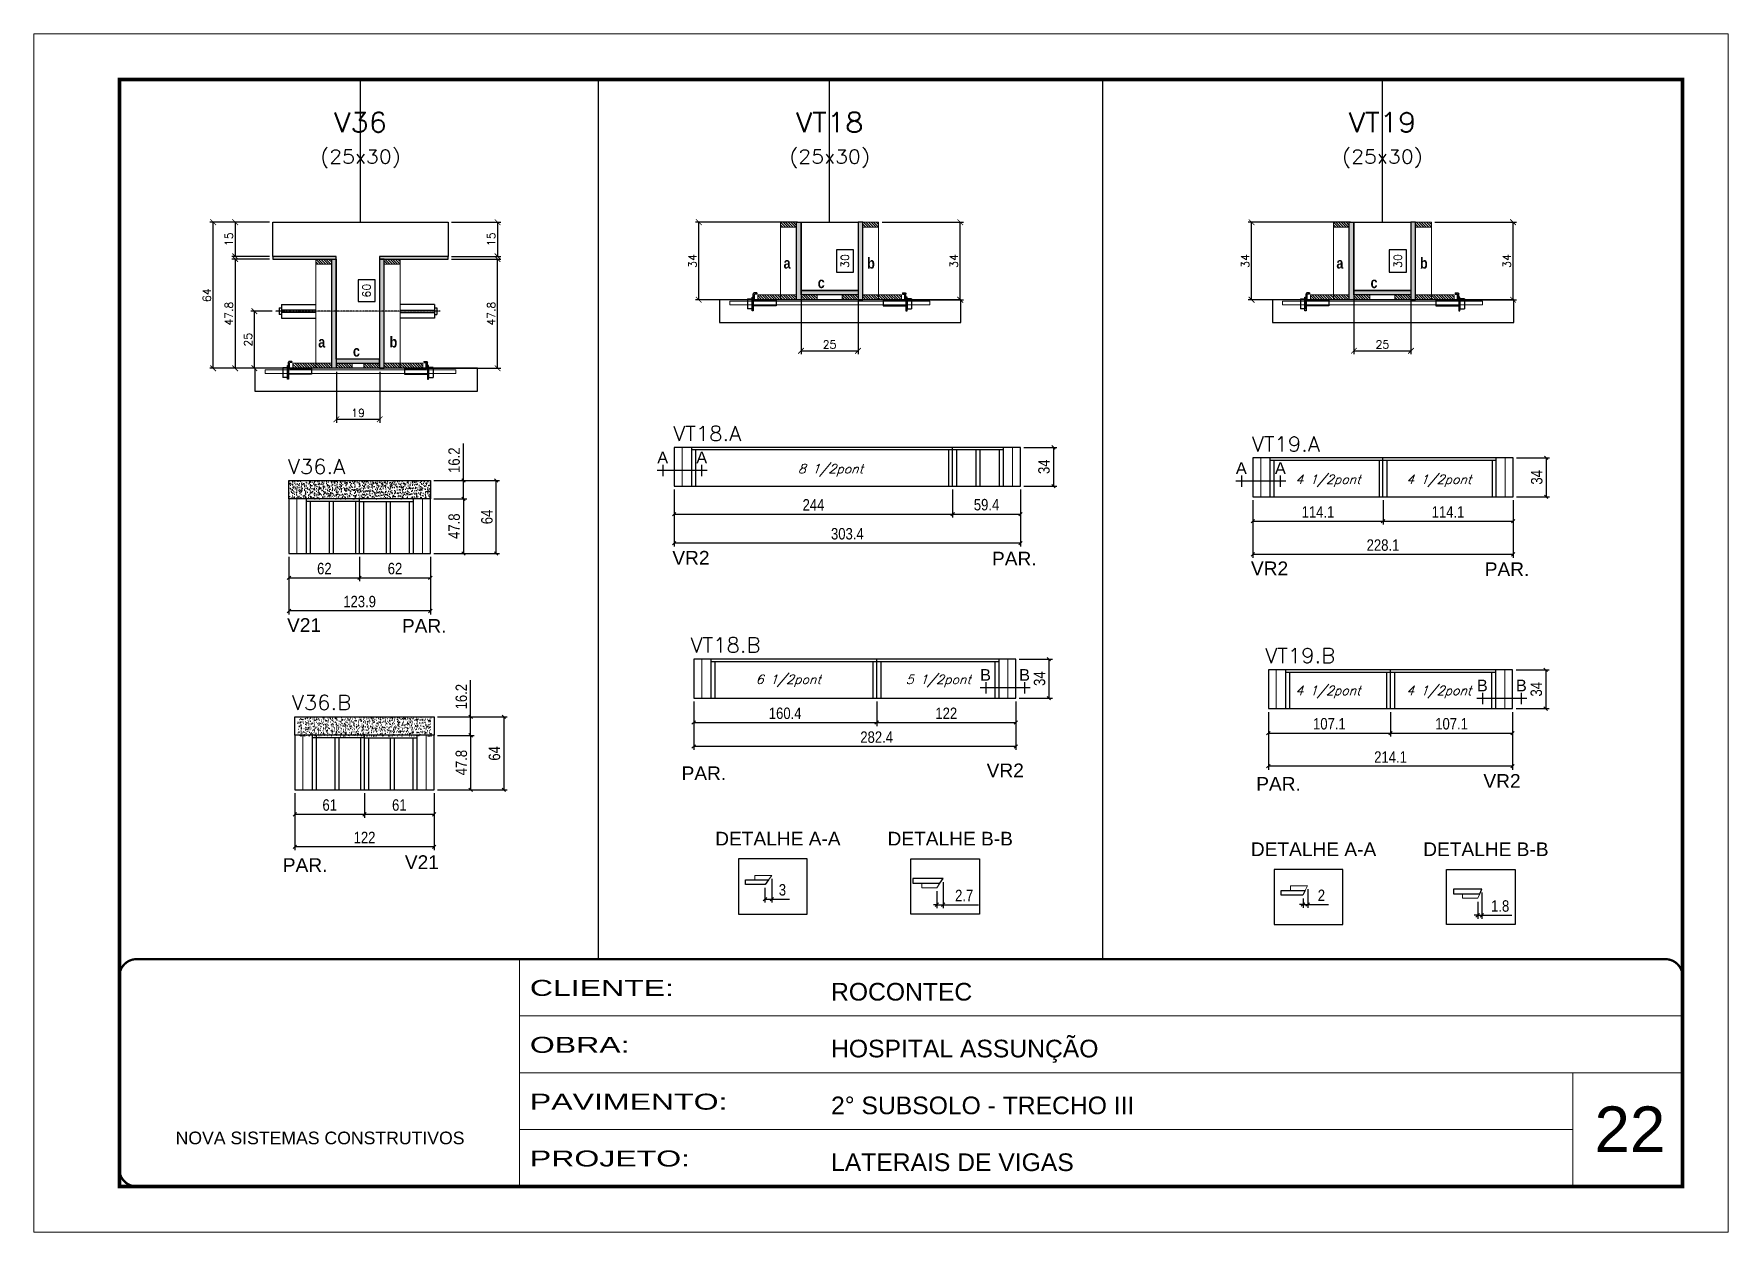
# Model space of a CAD drawing. Extents: x 137137 to 143418, y 10464 to 34486.
# Drawn here: x 138736 to 140221, y 27693 to 28743 of the extents above; entities that cross this region are included whole.
import ezdxf
from ezdxf.enums import TextEntityAlignment as Align

# ---------------------------------------------------------------- set-up
doc = ezdxf.new("R2010")
doc.units = 0
for name, pattern in [('CONTINUO', [0]), ('DASHED', [0.75, 0.5, -0.25]), ('HIDDEN', [0.375, 0.25, -0.125])]:
    doc.linetypes.add(name, pattern=pattern)
doc.layers.add('00-FELIPE', color=2, linetype='Continuous', lineweight=13, plot=False)
for name, color, linetype in [('5', 5, 'Continuous'), ('barrote', 251, 'Continuous'), ('COTA', 241, 'Continuous'), ('Cota Seção (2x)', 4, 'Continuous'), ('detalhes', 4, 'Continuous'), ('Painéis', 200, 'Continuous'), ('presilha', 1, 'Continuous'), ('SARR_2.2x7', 40, 'Continuous'), ('SARR_3.5x7', 81, 'Continuous'), ('TENSOR', 3, 'Continuous'), ('texto', 7, 'Continuous'), ('Texto de Titulo', 7, 'Continuous'), ('Texto Qtd Sarr', 242, 'Continuous')]:
    doc.layers.add(name, color=color, linetype=linetype)
for name, color, linetype, lineweight in [('CARIMBO', 255, 'Continuous', 9), ('CONCRETO', 251, 'Continuous', 25), ('Escoras', 2, 'Continuous', 25), ('Folhas', 255, 'Continuous', 9), ('Hachura', 251, 'Continuous', 9), ('Madeira', 126, 'Continuous', 18), ('Sarr 2.2x7', 40, 'Continuous', 9), ('SARRAFO DE PRESSAO', 251, 'DASHED', 9), ('SCO-___-LAJ', 2, 'Continuous', 0), ('Texto Seção', 7, 'Continuous', 15)]:
    doc.layers.add(name, color=color, linetype=linetype, lineweight=lineweight)
doc.styles.add('ARIAL', font='arial.ttf')
doc.styles.add('COTA TECNICA', font='techl___.ttf', dxfattribs={"height": 10})
doc.styles.add('REGUA-120', font='ROMANS.shx', dxfattribs={"height": 15})
doc.styles.add('Romans', font='romans.shx')
doc.styles.get("Standard").update_dxf_attribs({"font": 'arial.ttf'})
doc.styles.add('TECNICA', font='techb___.ttf', dxfattribs={"height": 10})
doc.styles.add('Tecnologia', font='')
doc.styles.get('Tecnologia').set_extended_font_data('Forgotten Futurist')
doc.dimstyles.new('Cota Seção (2x)', dxfattribs={"dimtxt": 7, "dimasz": 5, "dimexe": 3, "dimexo": 3, "dimgap": 2, "dimtad": 3, "dimdec": 1, "dimlfac": 0.5, "dimzin": 12, "dimdsep": 46, "dimtxsty": 'Romans', "dimblk": 'ARCHTICK', "dimcen": 0, "dimclrd": 4, "dimclre": 4, "dimclrt": 1, "dimadec": 1, "dimazin": 3, "dimtfac": 1, "dimtdec": 1, "dimtmove": 0, "dimatfit": 3, "dimldrblk": 'OBLIQUE', "dimfxl": 1, "dimtolj": 1, "dimtzin": 12, "dimarcsym": 0})
doc.dimstyles.new('Cota Seção interna', dxfattribs={"dimtxt": 7, "dimasz": 6, "dimexe": 0.18, "dimexo": 2, "dimgap": -4, "dimtad": 3, "dimdec": 1, "dimlfac": 0.5, "dimzin": 12, "dimdsep": 46, "dimtxsty": 'Romans', "dimblk": 'ARCHTICK', "dimcen": 0.09, "dimse1": 1, "dimse2": 1, "dimsd1": 1, "dimsd2": 1, "dimclrd": 180, "dimclre": 5, "dimclrt": 1, "dimadec": 0, "dimazin": 3, "dimtfac": 1, "dimtdec": 1, "dimtofl": 0, "dimtmove": 0, "dimatfit": 3, "dimldrblk": 'ARCHTICK', "dimfxl": 1, "dimtolj": 1, "dimtzin": 0, "dimarcsym": 0})
doc.dimstyles.new('PAINEL', dxfattribs={"dimtxt": 10, "dimasz": 3, "dimexe": 3, "dimexo": 3, "dimgap": 3, "dimtad": 1, "dimdec": 1, "dimzin": 12, "dimdsep": 46, "dimtxsty": 'COTA TECNICA', "dimblk1": 'OBLIQUE', "dimblk2": 'OBLIQUE', "dimsah": 1, "dimcen": 0.9, "dimclrd": 4, "dimclre": 4, "dimclrt": 240, "dimadec": 1, "dimazin": 3, "dimtfac": 1, "dimtdec": 1, "dimtmove": 0, "dimatfit": 3, "dimfxl": 1, "dimtolj": 1, "dimtzin": 12, "dimarcsym": 0})
pattern_1 = [(315, (162861.3997, 20280.2569), (1.12253202, 1.12253202), [])]
pattern_2 = [(315, (162849.3997, 20280.2569), (1.12253202, 1.12253202), [])]
pattern_3 = [(315, (162376.8627, 20280.2569), (1.12253202, 1.12253202), [])]
pattern_4 = [(315, (162364.8627, 20280.2569), (1.12253202, 1.12253202), [])]
pattern_5 = [(315, (161957.4727, 20220.2569), (1.12253202, 1.12253202), [])]

msp = doc.modelspace()

# ---------------------------------------------------------------- texts
at = {"layer": '5', "linetype": 'Continuous'}
for s, p in [('VR2', (139295.39, 28277.82)), ('PAR.', (139575.58, 28277.08)), ('VR2', (139802.56, 28268.56)), ('PAR.', (140007.45, 28267.81)), ('V21', (138957.7, 28218.87)), ('PAR.', (139058.39, 28218.13)), ('PAR.', (139303.5, 28088.98)), ('VR2', (139570.88, 28091.52)), ('PAR.', (139807.17, 28079.71)), ('VR2', (140006.29, 28082.26)), ('V21', (139060.94, 28011.1)), ('PAR.', (138953.96, 28008.55))]:
    msp.add_text(s, height=12, rotation=0.00004, dxfattribs=at).set_placement(p)
at = {"layer": '5', "color": 7, "linetype": 'Continuous'}
for s, p in [('DETALHE A-A', (139332.94, 28031.69)), ('DETALHE B-B', (139484.01, 28031.69)), ('DETALHE A-A', (139802.45, 28022.43)), ('DETALHE B-B', (139953.53, 28022.43))]:
    msp.add_text(s, height=12, rotation=359.99996, dxfattribs=at).set_placement(p)
at = {"layer": 'CARIMBO', "style": 'ARIAL'}
msp.add_text('22', height=40, dxfattribs=at).set_placement((140103.65, 27763.04))
at = {"layer": 'detalhes', "style": 'TECNICA'}
for s, p in [('a', (139392.94, 28537.24)), ('b', (139466.17, 28537.23)), ('a', (139877.47, 28537.24)), ('b', (139950.71, 28537.23)), ('c', (139422.84, 28520.14)), ('c', (139907.38, 28520.14)), ('a', (138985.02, 28468.1)), ('c', (139015.45, 28460.14)), ('b', (139047.57, 28468.09))]:
    msp.add_text(s, height=9.6, dxfattribs=at).set_placement(p)
at = {"layer": 'detalhes', "color": 0, "linetype": 'Continuous', "style": 'ARIAL'}
for s, p in [('A', (139286.95, 28371.66)), ('A', (139321.18, 28371.66)), ('A', (139794.12, 28362.4)), ('A', (139828.35, 28362.4)), ('B', (139569.92, 28181.17)), ('B', (139604.15, 28181.17)), ('B', (140005.33, 28171.9)), ('B', (140039.57, 28171.9))]:
    msp.add_text(s, height=10.22, dxfattribs=at).set_placement(p, align=Align.MIDDLE_CENTER)
at = {"layer": 'texto', "color": 2, "char_height": 8, "attachment_point": 5, "style": 'Romans'}
for s, insert in [('{\\Q19;\\C256;8 1/2pont}', (139434.03, 28360.49)), ('{\\Q19;\\C256;4 1/2pont}', (139870.14, 28351.22)), ('{\\Q19;\\C256;4 1/2pont}', (139967.21, 28351.22)), ('{\\Q19;\\C256;6 1/2pont}', (139397.04, 28176.02)), ('{\\Q19;\\C256;5 1/2pont}', (139528.51, 28175.9)), ('{\\Q19;\\C256;4 1/2pont}', (139870.14, 28166.21)), ('{\\Q19;\\C256;4 1/2pont}', (139967.21, 28166.21))]:
    msp.add_mtext(s, dxfattribs=dict(at, insert=insert))
at = {"layer": 'Texto Seção', "style": 'REGUA-120', "width": 1.05}
for s, p in [('VT18.A', (139296.12, 28386.23)), ('VT19.A', (139803.29, 28376.97)), ('V36.A', (138958.43, 28357.28)), ('VT18.B', (139311.3, 28200.87)), ('VT19.B', (139814.97, 28191.6)), ('V36.B', (138961.76, 28150.44))]:
    msp.add_text(s, height=13, dxfattribs=at).set_placement(p)

# ---------------------------------------------------------------- blocks, each defined once
blk = doc.blocks.new('_Oblique')
at = {"color": 0, "linetype": 'ByBlock', "lineweight": -2}
blk.add_line((-0.5, -0.5), (0.5, 0.5), dxfattribs=at)
blk = doc.blocks.new('*D122')
at = {"layer": 'COTA', "color": 4, "linetype": 'ByBlock', "lineweight": -2, "transparency": 16777216}
for p, q in [((140035.3, 28371.3), (140064.3, 28371.3)), ((140061.3, 28371.3), (140061.3, 28337.3)), ((140035.3, 28337.3), (140064.3, 28337.3))]:
    blk.add_line(p, q, dxfattribs=at)
at = {"layer": 'Defpoints', "color": 0, "linetype": 'ByBlock', "transparency": 16777216}
for p in [(140032.3, 28371.3), (140032.3, 28337.3), (140061.3, 28337.3)]:
    blk.add_point(p, dxfattribs=at)
at = {"layer": 'COTA', "color": 4, "linetype": 'ByBlock', "lineweight": -2, "transparency": 16777216, "xscale": 3, "yscale": 3, "zscale": 3}
for p, rotation in [((140061.3, 28371.3), 90), ((140061.3, 28337.3), 270)]:
    blk.add_blockref('_Oblique', p, dxfattribs=dict(at, rotation=rotation))
at = {"layer": 'COTA', "color": 240, "linetype": 'ByBlock', "transparency": 16777216, "insert": (140053.1, 28354.3), "char_height": 10, "attachment_point": 5, "rotation": 90, "style": 'COTA TECNICA'}
blk.add_mtext('\\A1;34', dxfattribs=at)
blk = doc.blocks.new('*D123')
at = {"layer": 'Defpoints', "color": 0, "linetype": 'ByBlock', "transparency": 16777216}
for p in [(139804.2, 28337.3), (140032.3, 28337.3), (139804.2, 28286.8)]:
    blk.add_point(p, dxfattribs=at)
at = {"layer": 'Escoras', "color": 4, "linetype": 'ByBlock', "lineweight": -2, "transparency": 16777216}
for p, q in [((139804.2, 28334.3), (139804.2, 28283.8)), ((140032.3, 28334.3), (140032.3, 28283.8)), ((140032.3, 28286.8), (139804.2, 28286.8))]:
    blk.add_line(p, q, dxfattribs=at)
at = {"layer": 'Escoras', "color": 4, "linetype": 'ByBlock', "lineweight": -2, "transparency": 16777216, "xscale": 3, "yscale": 3, "zscale": 3, "rotation": 180}
blk.add_blockref('_Oblique', (139804.2, 28286.8), dxfattribs=at)
at = {"layer": 'Escoras', "color": 4, "linetype": 'ByBlock', "lineweight": -2, "transparency": 16777216, "xscale": 3, "yscale": 3, "zscale": 3}
blk.add_blockref('_Oblique', (140032.3, 28286.8), dxfattribs=at)
at = {"layer": 'Escoras', "color": 240, "linetype": 'ByBlock', "transparency": 16777216, "insert": (139918.3, 28294.9), "char_height": 10, "attachment_point": 5, "style": 'COTA TECNICA'}
blk.add_mtext('\\A1;228.1', dxfattribs=at)
blk = doc.blocks.new('*D632')
at = {"layer": 'Defpoints', "color": 0, "linetype": 'ByBlock', "transparency": 16777216}
for p in [(139804.2, 28337.3), (139918.3, 28337.3), (139918.3, 28315.9)]:
    blk.add_point(p, dxfattribs=at)
at = {"layer": 'Escoras', "color": 4, "linetype": 'ByBlock', "lineweight": -2, "transparency": 16777216}
for p, q in [((139804.2, 28334.3), (139804.2, 28312.9)), ((139918.3, 28334.3), (139918.3, 28312.9)), ((139804.2, 28315.9), (139918.3, 28315.9))]:
    blk.add_line(p, q, dxfattribs=at)
at = {"layer": 'Escoras', "color": 4, "linetype": 'ByBlock', "lineweight": -2, "transparency": 16777216, "xscale": 3, "yscale": 3, "zscale": 3, "rotation": 180}
blk.add_blockref('_Oblique', (139804.2, 28315.9), dxfattribs=at)
at = {"layer": 'Escoras', "color": 4, "linetype": 'ByBlock', "lineweight": -2, "transparency": 16777216, "xscale": 3, "yscale": 3, "zscale": 3}
blk.add_blockref('_Oblique', (139918.3, 28315.9), dxfattribs=at)
at = {"layer": 'Escoras', "color": 240, "linetype": 'ByBlock', "transparency": 16777216, "insert": (139861.3, 28324), "char_height": 10, "attachment_point": 5, "style": 'COTA TECNICA'}
blk.add_mtext('\\A1;114.1', dxfattribs=at)
blk = doc.blocks.new('*D633')
at = {"layer": 'Defpoints', "color": 0, "linetype": 'ByBlock', "transparency": 16777216}
for p in [(139918.3, 28337.3), (140032.3, 28337.3), (140032.3, 28315.9)]:
    blk.add_point(p, dxfattribs=at)
at = {"layer": 'Escoras', "color": 4, "linetype": 'ByBlock', "lineweight": -2, "transparency": 16777216}
for p, q in [((139918.3, 28334.3), (139918.3, 28312.9)), ((140032.3, 28334.3), (140032.3, 28312.9)), ((139918.3, 28315.9), (140032.3, 28315.9))]:
    blk.add_line(p, q, dxfattribs=at)
at = {"layer": 'Escoras', "color": 4, "linetype": 'ByBlock', "lineweight": -2, "transparency": 16777216, "xscale": 3, "yscale": 3, "zscale": 3, "rotation": 180}
blk.add_blockref('_Oblique', (139918.3, 28315.9), dxfattribs=at)
at = {"layer": 'Escoras', "color": 4, "linetype": 'ByBlock', "lineweight": -2, "transparency": 16777216, "xscale": 3, "yscale": 3, "zscale": 3}
blk.add_blockref('_Oblique', (140032.3, 28315.9), dxfattribs=at)
at = {"layer": 'Escoras', "color": 240, "linetype": 'ByBlock', "transparency": 16777216, "insert": (139975.3, 28324), "char_height": 10, "attachment_point": 5, "style": 'COTA TECNICA'}
blk.add_mtext('\\A1;114.1', dxfattribs=at)
blk = doc.blocks.new('*D124')
at = {"layer": 'COTA', "color": 4, "linetype": 'ByBlock', "lineweight": -2, "transparency": 16777216}
for p, q in [((140034.9, 28185.6), (140063.9, 28185.6)), ((140060.9, 28185.6), (140060.9, 28151.6)), ((140034.9, 28151.6), (140063.9, 28151.6))]:
    blk.add_line(p, q, dxfattribs=at)
at = {"layer": 'Defpoints', "color": 0, "linetype": 'ByBlock', "transparency": 16777216}
for p in [(140031.9, 28185.6), (140031.9, 28151.6), (140060.9, 28151.6)]:
    blk.add_point(p, dxfattribs=at)
at = {"layer": 'COTA', "color": 4, "linetype": 'ByBlock', "lineweight": -2, "transparency": 16777216, "xscale": 3, "yscale": 3, "zscale": 3}
for p, rotation in [((140060.9, 28185.6), 90), ((140060.9, 28151.6), 270)]:
    blk.add_blockref('_Oblique', p, dxfattribs=dict(at, rotation=rotation))
at = {"layer": 'COTA', "color": 240, "linetype": 'ByBlock', "transparency": 16777216, "insert": (140052.7, 28168.6), "char_height": 10, "attachment_point": 5, "rotation": 90, "style": 'COTA TECNICA'}
blk.add_mtext('\\A1;34', dxfattribs=at)
blk = doc.blocks.new('*D125')
at = {"layer": 'Defpoints', "color": 0, "linetype": 'ByBlock', "transparency": 16777216}
for p in [(139817.8, 28151.6), (140031.9, 28151.6), (139817.8, 28101.1)]:
    blk.add_point(p, dxfattribs=at)
at = {"layer": 'Escoras', "color": 4, "linetype": 'ByBlock', "lineweight": -2, "transparency": 16777216}
for p, q in [((139817.8, 28148.6), (139817.8, 28098.1)), ((140031.9, 28148.6), (140031.9, 28098.1)), ((140031.9, 28101.1), (139817.8, 28101.1))]:
    blk.add_line(p, q, dxfattribs=at)
at = {"layer": 'Escoras', "color": 4, "linetype": 'ByBlock', "lineweight": -2, "transparency": 16777216, "xscale": 3, "yscale": 3, "zscale": 3, "rotation": 180}
blk.add_blockref('_Oblique', (139817.8, 28101.1), dxfattribs=at)
at = {"layer": 'Escoras', "color": 4, "linetype": 'ByBlock', "lineweight": -2, "transparency": 16777216, "xscale": 3, "yscale": 3, "zscale": 3}
blk.add_blockref('_Oblique', (140031.9, 28101.1), dxfattribs=at)
at = {"layer": 'Escoras', "color": 240, "linetype": 'ByBlock', "transparency": 16777216, "insert": (139924.9, 28109.2), "char_height": 10, "attachment_point": 5, "style": 'COTA TECNICA'}
blk.add_mtext('\\A1;214.1', dxfattribs=at)
blk = doc.blocks.new('*D634')
at = {"layer": 'Defpoints', "color": 0, "linetype": 'ByBlock', "transparency": 16777216}
for p in [(139817.8, 28151.6), (139924.8, 28151.6), (139924.8, 28130.2)]:
    blk.add_point(p, dxfattribs=at)
at = {"layer": 'Escoras', "color": 4, "linetype": 'ByBlock', "lineweight": -2, "transparency": 16777216}
for p, q in [((139817.8, 28148.6), (139817.8, 28127.2)), ((139924.8, 28148.6), (139924.8, 28127.2)), ((139817.8, 28130.2), (139924.8, 28130.2))]:
    blk.add_line(p, q, dxfattribs=at)
at = {"layer": 'Escoras', "color": 4, "linetype": 'ByBlock', "lineweight": -2, "transparency": 16777216, "xscale": 3, "yscale": 3, "zscale": 3, "rotation": 180}
blk.add_blockref('_Oblique', (139817.8, 28130.2), dxfattribs=at)
at = {"layer": 'Escoras', "color": 4, "linetype": 'ByBlock', "lineweight": -2, "transparency": 16777216, "xscale": 3, "yscale": 3, "zscale": 3}
blk.add_blockref('_Oblique', (139924.8, 28130.2), dxfattribs=at)
at = {"layer": 'Escoras', "color": 240, "linetype": 'ByBlock', "transparency": 16777216, "insert": (139871.3, 28138.3), "char_height": 10, "attachment_point": 5, "style": 'COTA TECNICA'}
blk.add_mtext('\\A1;107.1', dxfattribs=at)
blk = doc.blocks.new('*D635')
at = {"layer": 'Defpoints', "color": 0, "linetype": 'ByBlock', "transparency": 16777216}
for p in [(139924.8, 28151.6), (140031.9, 28151.6), (140031.9, 28130.2)]:
    blk.add_point(p, dxfattribs=at)
at = {"layer": 'Escoras', "color": 4, "linetype": 'ByBlock', "lineweight": -2, "transparency": 16777216}
for p, q in [((139924.8, 28148.6), (139924.8, 28127.2)), ((140031.9, 28148.6), (140031.9, 28127.2)), ((139924.8, 28130.2), (140031.9, 28130.2))]:
    blk.add_line(p, q, dxfattribs=at)
at = {"layer": 'Escoras', "color": 4, "linetype": 'ByBlock', "lineweight": -2, "transparency": 16777216, "xscale": 3, "yscale": 3, "zscale": 3, "rotation": 180}
blk.add_blockref('_Oblique', (139924.8, 28130.2), dxfattribs=at)
at = {"layer": 'Escoras', "color": 4, "linetype": 'ByBlock', "lineweight": -2, "transparency": 16777216, "xscale": 3, "yscale": 3, "zscale": 3}
blk.add_blockref('_Oblique', (140031.9, 28130.2), dxfattribs=at)
at = {"layer": 'Escoras', "color": 240, "linetype": 'ByBlock', "transparency": 16777216, "insert": (139978.4, 28138.3), "char_height": 10, "attachment_point": 5, "style": 'COTA TECNICA'}
blk.add_mtext('\\A1;107.1', dxfattribs=at)
blk = doc.blocks.new('*D126')
at = {"layer": 'Defpoints', "color": 0, "linetype": 'ByBlock', "transparency": 16777216}
for p in [(139852.3, 27996.3), (139848.2, 27988.3), (139852.3, 27980)]:
    blk.add_point(p, dxfattribs=at)
at = {"layer": 'Escoras', "color": 4, "linetype": 'ByBlock', "lineweight": -2, "transparency": 16777216}
for p, q in [((139852.3, 27993.3), (139852.3, 27977)), ((139848.2, 27980), (139845.2, 27980)), ((139848.2, 27985.3), (139848.2, 27977)), ((139848.2, 27980), (139852.3, 27980)), ((139852.3, 27980), (139870.4, 27980))]:
    blk.add_line(p, q, dxfattribs=at)
at = {"layer": 'Escoras', "color": 4, "linetype": 'ByBlock', "lineweight": -2, "transparency": 16777216, "xscale": 3, "yscale": 3, "zscale": 3}
blk.add_blockref('_Oblique', (139848.2, 27980), dxfattribs=at)
at = {"layer": 'Escoras', "color": 4, "linetype": 'ByBlock', "lineweight": -2, "transparency": 16777216, "xscale": 3, "yscale": 3, "zscale": 3, "rotation": 180}
blk.add_blockref('_Oblique', (139852.3, 27980), dxfattribs=at)
at = {"layer": 'Escoras', "color": 240, "linetype": 'ByBlock', "transparency": 16777216, "insert": (139864.3, 27988), "char_height": 10, "attachment_point": 5, "style": 'COTA TECNICA'}
blk.add_mtext('\\A1;2', dxfattribs=at)
blk = doc.blocks.new('*D127')
at = {"layer": 'Defpoints', "color": 0, "linetype": 'ByBlock', "transparency": 16777216}
for p in [(140004.9, 27993.4), (140001.3, 27985.4), (140001.3, 27970.5)]:
    blk.add_point(p, dxfattribs=at)
at = {"layer": 'Escoras', "color": 4, "linetype": 'ByBlock', "lineweight": -2, "transparency": 16777216}
for p, q in [((140001.3, 27982.4), (140001.3, 27967.5)), ((140004.9, 27990.4), (140004.9, 27967.5)), ((140001.3, 27970.5), (139998.3, 27970.5)), ((140001.3, 27970.5), (140004.9, 27970.5)), ((140004.9, 27970.5), (140031.2, 27970.5))]:
    blk.add_line(p, q, dxfattribs=at)
at = {"layer": 'Escoras', "color": 4, "linetype": 'ByBlock', "lineweight": -2, "transparency": 16777216, "xscale": 3, "yscale": 3, "zscale": 3}
blk.add_blockref('_Oblique', (140001.3, 27970.5), dxfattribs=at)
at = {"layer": 'Escoras', "color": 4, "linetype": 'ByBlock', "lineweight": -2, "transparency": 16777216, "xscale": 3, "yscale": 3, "zscale": 3, "rotation": 180}
blk.add_blockref('_Oblique', (140004.9, 27970.5), dxfattribs=at)
at = {"layer": 'Escoras', "color": 240, "linetype": 'ByBlock', "transparency": 16777216, "insert": (140021, 27978.6), "char_height": 10, "attachment_point": 5, "style": 'COTA TECNICA'}
blk.add_mtext('\\A1;1.8', dxfattribs=at)
blk = doc.blocks.new('_ArchTick')
at = {"color": 0, "linetype": 'ByBlock', "const_width": 0.15}
blk.add_lwpolyline([(-0.5, -0.5), (0.5, 0.5)], dxfattribs=at)
blk = doc.blocks.new('*D128')
at = {"layer": 'COTA', "color": 4, "lineweight": -2, "transparency": 16777216}
for p, q in [((139889.8, 28577.9), (139800.1, 28577.9)), ((139803.1, 28509.9), (139803.1, 28577.9)), ((139851.8, 28509.9), (139800.1, 28509.9))]:
    blk.add_line(p, q, dxfattribs=at)
at = {"layer": 'Defpoints', "color": 0, "transparency": 16777216}
for p in [(139803.1, 28577.9), (139892.8, 28577.9), (139854.8, 28509.9)]:
    blk.add_point(p, dxfattribs=at)
at = {"layer": 'COTA', "color": 4, "lineweight": -2, "transparency": 16777216, "xscale": 5, "yscale": 5, "zscale": 5}
for p, rotation in [((139803.1, 28577.9), 90), ((139803.1, 28509.9), 270)]:
    blk.add_blockref('_ArchTick', p, dxfattribs=dict(at, rotation=rotation))
at = {"layer": 'COTA', "color": 1, "transparency": 16777216, "insert": (139797.6, 28543.9), "char_height": 7, "attachment_point": 5, "rotation": 90, "style": 'Romans'}
blk.add_mtext('\\A1;34', dxfattribs=at)
blk = doc.blocks.new('*D129')
at = {"layer": 'COTA', "color": 4, "lineweight": -2, "transparency": 16777216}
for p, q in [((139963.8, 28577.9), (140035.3, 28577.9)), ((140032.3, 28509.9), (140032.3, 28577.9)), ((139983.8, 28509.9), (140035.3, 28509.9))]:
    blk.add_line(p, q, dxfattribs=at)
at = {"layer": 'Defpoints', "color": 0, "transparency": 16777216}
for p in [(139960.8, 28577.9), (140032.3, 28577.9), (139980.8, 28509.9)]:
    blk.add_point(p, dxfattribs=at)
at = {"layer": 'COTA', "color": 4, "lineweight": -2, "transparency": 16777216, "xscale": 5, "yscale": 5, "zscale": 5}
for p, rotation in [((140032.3, 28577.9), 90), ((140032.3, 28509.9), 270)]:
    blk.add_blockref('_ArchTick', p, dxfattribs=dict(at, rotation=rotation))
at = {"layer": 'COTA', "color": 1, "transparency": 16777216, "insert": (140026.8, 28543.9), "char_height": 7, "attachment_point": 5, "rotation": 90, "style": 'Romans'}
blk.add_mtext('\\A1;34', dxfattribs=at)
blk = doc.blocks.new('*D130')
at = {"layer": 'Cota Seção (2x)', "color": 180, "lineweight": -2, "transparency": 16777216}
for p, q in [((139938.8, 28553.6), (139923.8, 28553.6)), ((139923.8, 28553.6), (139923.8, 28534.2)), ((139938.8, 28534.2), (139938.8, 28553.6)), ((139923.8, 28534.2), (139938.8, 28534.2))]:
    blk.add_line(p, q, dxfattribs=at)
at = {"layer": 'Defpoints', "color": 0, "transparency": 16777216}
for p in [(139942.8, 28577.9), (139942.8, 28577.9), (139942.8, 28517.9)]:
    blk.add_point(p, dxfattribs=at)
at = {"layer": 'Cota Seção (2x)', "color": 1, "transparency": 16777216, "insert": (139931.3, 28543.9), "char_height": 7, "attachment_point": 5, "rotation": 90, "style": 'Romans'}
blk.add_mtext('\\A1;30', dxfattribs=at)
blk = doc.blocks.new('titulo1')
at = {"layer": 'Defpoints', "color": 252, "linetype": 'HIDDEN', "ltscale": 2}
blk.add_line((0, 0), (0, 125), dxfattribs=at)
at = {"layer": 'Defpoints', "style": 'Romans', "oblique": 15}
blk.add_attdef('FOLHA', text='', height=10, dxfattribs=at).set_placement((0, 15.6), align=Align.MIDDLE_CENTER)
at = {"layer": 'Texto Qtd Sarr', "color": 3, "style": 'Romans', "oblique": 15}
for tag, height, p in [('TITULO', 17, (0, 71.4)), ('SEÇÃO', 12, (0, 41.5))]:
    blk.add_attdef(tag, text='', height=height, dxfattribs=at).set_placement(p, align=Align.MIDDLE_CENTER)
blk = doc.blocks.new('PRESILHA METÁLICA 1')
at = {"layer": 'presilha'}
for p, q in [((0, 13), (6, 13)), ((0, 13), (0, 0)), ((6, 0), (0, 0)), ((6, 15.5), (7.5, 15.5)), ((6, -2.5), (6, 15.5)), ((6, 13), (6, 0)), ((7.5, 10.6), (7.5, 19.9)), ((7.5, 15.5), (7.5, -2.5)), ((37.5, 4.1), (7.5, 4.1)), ((12, 21), (8.6, 21)), ((9, 11.6), (9, 18.9)), ((12, 19.5), (9.6, 19.5)), ((37.5, 11), (9.6, 11)), ((12, 21), (12, 19.5)), ((37.5, 11), (37.5, 4.1)), ((7.5, -2.5), (6, -2.5))]:
    blk.add_line(p, q, dxfattribs=at)
for centre, radius, start, end in [((8.6, 19.9), 1.14, 90, 180), ((9.6, 18.9), 0.57, 90, 180), ((9.6, 11.6), 0.57, 180, 270)]:
    blk.add_arc(centre, radius, start, end, dxfattribs=at)
blk = doc.blocks.new('*D131')
at = {"layer": 'COTA', "color": 4, "lineweight": -2, "transparency": 16777216}
for p, q in [((139892.8, 28511.3), (139892.8, 28462.2)), ((139942.8, 28511.3), (139942.8, 28462.2)), ((139892.8, 28465.2), (139942.8, 28465.2))]:
    blk.add_line(p, q, dxfattribs=at)
at = {"layer": 'Defpoints', "color": 0, "transparency": 16777216}
for p in [(139892.8, 28514.3), (139942.8, 28514.3), (139942.8, 28465.2)]:
    blk.add_point(p, dxfattribs=at)
at = {"layer": 'COTA', "color": 4, "lineweight": -2, "transparency": 16777216, "xscale": 5, "yscale": 5, "zscale": 5, "rotation": 180}
blk.add_blockref('_ArchTick', (139892.8, 28465.2), dxfattribs=at)
at = {"layer": 'COTA', "color": 4, "lineweight": -2, "transparency": 16777216, "xscale": 5, "yscale": 5, "zscale": 5}
blk.add_blockref('_ArchTick', (139942.8, 28465.2), dxfattribs=at)
at = {"layer": 'COTA', "color": 1, "transparency": 16777216, "insert": (139917.8, 28470.7), "char_height": 7, "attachment_point": 5, "style": 'Romans'}
blk.add_mtext('\\A1;25', dxfattribs=at)
blk = doc.blocks.new('*D132')
at = {"layer": 'COTA', "color": 4, "linetype": 'ByBlock', "lineweight": -2, "transparency": 16777216}
for p, q in [((139603.5, 28380.6), (139632.4, 28380.6)), ((139629.4, 28380.6), (139629.4, 28346.6)), ((139603.5, 28346.6), (139632.4, 28346.6))]:
    blk.add_line(p, q, dxfattribs=at)
at = {"layer": 'Defpoints', "color": 0, "linetype": 'ByBlock', "transparency": 16777216}
for p in [(139600.5, 28380.6), (139600.5, 28346.6), (139629.4, 28346.6)]:
    blk.add_point(p, dxfattribs=at)
at = {"layer": 'COTA', "color": 4, "linetype": 'ByBlock', "lineweight": -2, "transparency": 16777216, "xscale": 3, "yscale": 3, "zscale": 3}
for p, rotation in [((139629.4, 28380.6), 90), ((139629.4, 28346.6), 270)]:
    blk.add_blockref('_Oblique', p, dxfattribs=dict(at, rotation=rotation))
at = {"layer": 'COTA', "color": 240, "linetype": 'ByBlock', "transparency": 16777216, "insert": (139621.2, 28363.6), "char_height": 10, "attachment_point": 5, "rotation": 90, "style": 'COTA TECNICA'}
blk.add_mtext('\\A1;34', dxfattribs=at)
blk = doc.blocks.new('*D133')
at = {"layer": 'Defpoints', "color": 0, "linetype": 'ByBlock', "transparency": 16777216}
for p in [(139297.1, 28346.6), (139600.5, 28346.6), (139297.1, 28296.6)]:
    blk.add_point(p, dxfattribs=at)
at = {"layer": 'Escoras', "color": 4, "linetype": 'ByBlock', "lineweight": -2, "transparency": 16777216}
for p, q in [((139297.1, 28343.6), (139297.1, 28293.6)), ((139600.5, 28343.6), (139600.5, 28293.6)), ((139600.5, 28296.6), (139297.1, 28296.6))]:
    blk.add_line(p, q, dxfattribs=at)
at = {"layer": 'Escoras', "color": 4, "linetype": 'ByBlock', "lineweight": -2, "transparency": 16777216, "xscale": 3, "yscale": 3, "zscale": 3, "rotation": 180}
blk.add_blockref('_Oblique', (139297.1, 28296.6), dxfattribs=at)
at = {"layer": 'Escoras', "color": 4, "linetype": 'ByBlock', "lineweight": -2, "transparency": 16777216, "xscale": 3, "yscale": 3, "zscale": 3}
blk.add_blockref('_Oblique', (139600.5, 28296.6), dxfattribs=at)
at = {"layer": 'Escoras', "color": 240, "linetype": 'ByBlock', "transparency": 16777216, "insert": (139448.8, 28304.8), "char_height": 10, "attachment_point": 5, "style": 'COTA TECNICA'}
blk.add_mtext('\\A1;303.4', dxfattribs=at)
blk = doc.blocks.new('*D636')
at = {"layer": 'Defpoints', "color": 0, "linetype": 'ByBlock', "transparency": 16777216}
for p in [(139297.1, 28346.6), (139541.1, 28346.6), (139541.1, 28322.1)]:
    blk.add_point(p, dxfattribs=at)
at = {"layer": 'Escoras', "color": 4, "linetype": 'ByBlock', "lineweight": -2, "transparency": 16777216}
for p, q in [((139297.1, 28343.6), (139297.1, 28319.1)), ((139541.1, 28343.6), (139541.1, 28319.1)), ((139297.1, 28322.1), (139541.1, 28322.1))]:
    blk.add_line(p, q, dxfattribs=at)
at = {"layer": 'Escoras', "color": 4, "linetype": 'ByBlock', "lineweight": -2, "transparency": 16777216, "xscale": 3, "yscale": 3, "zscale": 3, "rotation": 180}
blk.add_blockref('_Oblique', (139297.1, 28322.1), dxfattribs=at)
at = {"layer": 'Escoras', "color": 4, "linetype": 'ByBlock', "lineweight": -2, "transparency": 16777216, "xscale": 3, "yscale": 3, "zscale": 3}
blk.add_blockref('_Oblique', (139541.1, 28322.1), dxfattribs=at)
at = {"layer": 'Escoras', "color": 240, "linetype": 'ByBlock', "transparency": 16777216, "insert": (139419.1, 28330.2), "char_height": 10, "attachment_point": 5, "style": 'COTA TECNICA'}
blk.add_mtext('\\A1;244', dxfattribs=at)
blk = doc.blocks.new('*D637')
at = {"layer": 'Defpoints', "color": 0, "linetype": 'ByBlock', "transparency": 16777216}
for p in [(139541.1, 28346.6), (139600.5, 28346.6), (139600.5, 28322.1)]:
    blk.add_point(p, dxfattribs=at)
at = {"layer": 'Escoras', "color": 4, "linetype": 'ByBlock', "lineweight": -2, "transparency": 16777216}
for p, q in [((139541.1, 28343.6), (139541.1, 28319.1)), ((139600.5, 28343.6), (139600.5, 28319.1)), ((139541.1, 28322.1), (139600.5, 28322.1))]:
    blk.add_line(p, q, dxfattribs=at)
at = {"layer": 'Escoras', "color": 4, "linetype": 'ByBlock', "lineweight": -2, "transparency": 16777216, "xscale": 3, "yscale": 3, "zscale": 3, "rotation": 180}
blk.add_blockref('_Oblique', (139541.1, 28322.1), dxfattribs=at)
at = {"layer": 'Escoras', "color": 4, "linetype": 'ByBlock', "lineweight": -2, "transparency": 16777216, "xscale": 3, "yscale": 3, "zscale": 3}
blk.add_blockref('_Oblique', (139600.5, 28322.1), dxfattribs=at)
at = {"layer": 'Escoras', "color": 240, "linetype": 'ByBlock', "transparency": 16777216, "insert": (139570.8, 28330.3), "char_height": 10, "attachment_point": 5, "style": 'COTA TECNICA'}
blk.add_mtext('\\A1;59.4', dxfattribs=at)
blk = doc.blocks.new('*D134')
at = {"layer": 'COTA', "color": 4, "linetype": 'ByBlock', "lineweight": -2, "transparency": 16777216}
for p, q in [((139599.5, 28194.9), (139628.5, 28194.9)), ((139625.5, 28194.9), (139625.5, 28160.9)), ((139599.5, 28160.9), (139628.5, 28160.9))]:
    blk.add_line(p, q, dxfattribs=at)
at = {"layer": 'Defpoints', "color": 0, "linetype": 'ByBlock', "transparency": 16777216}
for p in [(139596.5, 28194.9), (139596.5, 28160.9), (139625.5, 28160.9)]:
    blk.add_point(p, dxfattribs=at)
at = {"layer": 'COTA', "color": 4, "linetype": 'ByBlock', "lineweight": -2, "transparency": 16777216, "xscale": 3, "yscale": 3, "zscale": 3}
for p, rotation in [((139625.5, 28194.9), 90), ((139625.5, 28160.9), 270)]:
    blk.add_blockref('_Oblique', p, dxfattribs=dict(at, rotation=rotation))
at = {"layer": 'COTA', "color": 240, "linetype": 'ByBlock', "transparency": 16777216, "insert": (139617.3, 28177.9), "char_height": 10, "attachment_point": 5, "rotation": 90, "style": 'COTA TECNICA'}
blk.add_mtext('\\A1;34', dxfattribs=at)
blk = doc.blocks.new('*D135')
at = {"layer": 'Defpoints', "color": 0, "linetype": 'ByBlock', "transparency": 16777216}
for p in [(139314.1, 28160.9), (139596.5, 28160.9), (139314.1, 28118.5)]:
    blk.add_point(p, dxfattribs=at)
at = {"layer": 'Escoras', "color": 4, "linetype": 'ByBlock', "lineweight": -2, "transparency": 16777216}
for p, q in [((139314.1, 28157.9), (139314.1, 28115.5)), ((139596.5, 28157.9), (139596.5, 28115.5)), ((139596.5, 28118.5), (139314.1, 28118.5))]:
    blk.add_line(p, q, dxfattribs=at)
at = {"layer": 'Escoras', "color": 4, "linetype": 'ByBlock', "lineweight": -2, "transparency": 16777216, "xscale": 3, "yscale": 3, "zscale": 3, "rotation": 180}
blk.add_blockref('_Oblique', (139314.1, 28118.5), dxfattribs=at)
at = {"layer": 'Escoras', "color": 4, "linetype": 'ByBlock', "lineweight": -2, "transparency": 16777216, "xscale": 3, "yscale": 3, "zscale": 3}
blk.add_blockref('_Oblique', (139596.5, 28118.5), dxfattribs=at)
at = {"layer": 'Escoras', "color": 240, "linetype": 'ByBlock', "transparency": 16777216, "insert": (139474.5, 28126.6), "char_height": 10, "attachment_point": 5, "style": 'COTA TECNICA'}
blk.add_mtext('\\A1;282.4', dxfattribs=at)
blk = doc.blocks.new('*D638')
at = {"layer": 'Defpoints', "color": 0, "linetype": 'ByBlock', "transparency": 16777216}
for p in [(139314.1, 28160.9), (139474.5, 28160.9), (139474.5, 28139.4)]:
    blk.add_point(p, dxfattribs=at)
at = {"layer": 'Escoras', "color": 4, "linetype": 'ByBlock', "lineweight": -2, "transparency": 16777216}
for p, q in [((139314.1, 28157.9), (139314.1, 28136.4)), ((139474.5, 28157.9), (139474.5, 28136.4)), ((139314.1, 28139.4), (139474.5, 28139.4))]:
    blk.add_line(p, q, dxfattribs=at)
at = {"layer": 'Escoras', "color": 4, "linetype": 'ByBlock', "lineweight": -2, "transparency": 16777216, "xscale": 3, "yscale": 3, "zscale": 3, "rotation": 180}
blk.add_blockref('_Oblique', (139314.1, 28139.4), dxfattribs=at)
at = {"layer": 'Escoras', "color": 4, "linetype": 'ByBlock', "lineweight": -2, "transparency": 16777216, "xscale": 3, "yscale": 3, "zscale": 3}
blk.add_blockref('_Oblique', (139474.5, 28139.4), dxfattribs=at)
at = {"layer": 'Escoras', "color": 240, "linetype": 'ByBlock', "transparency": 16777216, "insert": (139394.3, 28147.5), "char_height": 10, "attachment_point": 5, "style": 'COTA TECNICA'}
blk.add_mtext('\\A1;160.4', dxfattribs=at)
blk = doc.blocks.new('*D639')
at = {"layer": 'Defpoints', "color": 0, "linetype": 'ByBlock', "transparency": 16777216}
for p in [(139474.5, 28160.9), (139596.5, 28160.9), (139596.5, 28139.4)]:
    blk.add_point(p, dxfattribs=at)
at = {"layer": 'Escoras', "color": 4, "linetype": 'ByBlock', "lineweight": -2, "transparency": 16777216}
for p, q in [((139474.5, 28157.9), (139474.5, 28136.4)), ((139596.5, 28157.9), (139596.5, 28136.4)), ((139474.5, 28139.4), (139596.5, 28139.4))]:
    blk.add_line(p, q, dxfattribs=at)
at = {"layer": 'Escoras', "color": 4, "linetype": 'ByBlock', "lineweight": -2, "transparency": 16777216, "xscale": 3, "yscale": 3, "zscale": 3, "rotation": 180}
blk.add_blockref('_Oblique', (139474.5, 28139.4), dxfattribs=at)
at = {"layer": 'Escoras', "color": 4, "linetype": 'ByBlock', "lineweight": -2, "transparency": 16777216, "xscale": 3, "yscale": 3, "zscale": 3}
blk.add_blockref('_Oblique', (139596.5, 28139.4), dxfattribs=at)
at = {"layer": 'Escoras', "color": 240, "linetype": 'ByBlock', "transparency": 16777216, "insert": (139535.5, 28147.5), "char_height": 10, "attachment_point": 5, "style": 'COTA TECNICA'}
blk.add_mtext('\\A1;122', dxfattribs=at)
blk = doc.blocks.new('*D136')
at = {"layer": 'Defpoints', "color": 0, "linetype": 'ByBlock', "transparency": 16777216}
for p in [(139376.6, 27997.5), (139382.7, 28005.5), (139382.7, 27984.6)]:
    blk.add_point(p, dxfattribs=at)
at = {"layer": 'Escoras', "color": 4, "linetype": 'ByBlock', "lineweight": -2, "transparency": 16777216}
for p, q in [((139376.6, 27994.5), (139376.6, 27981.6)), ((139382.7, 28002.5), (139382.7, 27981.6)), ((139376.6, 27984.6), (139382.7, 27984.6)), ((139382.7, 27984.6), (139398.1, 27984.6))]:
    blk.add_line(p, q, dxfattribs=at)
at = {"layer": 'Escoras', "color": 4, "linetype": 'ByBlock', "lineweight": -2, "transparency": 16777216, "xscale": 3, "yscale": 3, "zscale": 3, "rotation": 180}
blk.add_blockref('_Oblique', (139376.6, 27984.6), dxfattribs=at)
at = {"layer": 'Escoras', "color": 4, "linetype": 'ByBlock', "lineweight": -2, "transparency": 16777216, "xscale": 3, "yscale": 3, "zscale": 3}
blk.add_blockref('_Oblique', (139382.7, 27984.6), dxfattribs=at)
at = {"layer": 'Escoras', "color": 240, "linetype": 'ByBlock', "transparency": 16777216, "insert": (139391.9, 27992.8), "char_height": 10, "attachment_point": 5, "style": 'COTA TECNICA'}
blk.add_mtext('\\A1;3', dxfattribs=at)
blk = doc.blocks.new('*D137')
at = {"layer": 'Defpoints', "color": 0, "linetype": 'ByBlock', "transparency": 16777216}
for p in [(139527.3, 27994.7), (139532.7, 28002.7), (139527.3, 27979.8)]:
    blk.add_point(p, dxfattribs=at)
at = {"layer": 'Escoras', "color": 4, "linetype": 'ByBlock', "lineweight": -2, "transparency": 16777216}
for p, q in [((139532.7, 27999.7), (139532.7, 27976.8)), ((139527.3, 27979.8), (139524.3, 27979.8)), ((139527.3, 27991.7), (139527.3, 27976.8)), ((139527.3, 27979.8), (139532.7, 27979.8)), ((139532.7, 27979.8), (139563.7, 27979.8))]:
    blk.add_line(p, q, dxfattribs=at)
at = {"layer": 'Escoras', "color": 4, "linetype": 'ByBlock', "lineweight": -2, "transparency": 16777216, "xscale": 3, "yscale": 3, "zscale": 3}
blk.add_blockref('_Oblique', (139527.3, 27979.8), dxfattribs=at)
at = {"layer": 'Escoras', "color": 4, "linetype": 'ByBlock', "lineweight": -2, "transparency": 16777216, "xscale": 3, "yscale": 3, "zscale": 3, "rotation": 180}
blk.add_blockref('_Oblique', (139532.7, 27979.8), dxfattribs=at)
at = {"layer": 'Escoras', "color": 240, "linetype": 'ByBlock', "transparency": 16777216, "insert": (139551.2, 27987.9), "char_height": 10, "attachment_point": 5, "style": 'COTA TECNICA'}
blk.add_mtext('\\A1;2.7', dxfattribs=at)
blk = doc.blocks.new('*D138')
at = {"layer": 'COTA', "color": 4, "lineweight": -2, "transparency": 16777216}
for p, q in [((139405.2, 28577.9), (139315.6, 28577.9)), ((139318.6, 28509.9), (139318.6, 28577.9)), ((139367.2, 28509.9), (139315.6, 28509.9))]:
    blk.add_line(p, q, dxfattribs=at)
at = {"layer": 'Defpoints', "color": 0, "transparency": 16777216}
for p in [(139318.6, 28577.9), (139408.2, 28577.9), (139370.2, 28509.9)]:
    blk.add_point(p, dxfattribs=at)
at = {"layer": 'COTA', "color": 4, "lineweight": -2, "transparency": 16777216, "xscale": 5, "yscale": 5, "zscale": 5}
for p, rotation in [((139318.6, 28577.9), 90), ((139318.6, 28509.9), 270)]:
    blk.add_blockref('_ArchTick', p, dxfattribs=dict(at, rotation=rotation))
at = {"layer": 'COTA', "color": 1, "transparency": 16777216, "insert": (139313.1, 28543.9), "char_height": 7, "attachment_point": 5, "rotation": 90, "style": 'Romans'}
blk.add_mtext('\\A1;34', dxfattribs=at)
blk = doc.blocks.new('*D139')
at = {"layer": 'COTA', "color": 4, "lineweight": -2, "transparency": 16777216}
for p, q in [((139479.2, 28577.9), (139550.7, 28577.9)), ((139547.7, 28509.9), (139547.7, 28577.9)), ((139499.2, 28509.9), (139550.7, 28509.9))]:
    blk.add_line(p, q, dxfattribs=at)
at = {"layer": 'Defpoints', "color": 0, "transparency": 16777216}
for p in [(139476.2, 28577.9), (139547.7, 28577.9), (139496.2, 28509.9)]:
    blk.add_point(p, dxfattribs=at)
at = {"layer": 'COTA', "color": 4, "lineweight": -2, "transparency": 16777216, "xscale": 5, "yscale": 5, "zscale": 5}
for p, rotation in [((139547.7, 28577.9), 90), ((139547.7, 28509.9), 270)]:
    blk.add_blockref('_ArchTick', p, dxfattribs=dict(at, rotation=rotation))
at = {"layer": 'COTA', "color": 1, "transparency": 16777216, "insert": (139542.2, 28543.9), "char_height": 7, "attachment_point": 5, "rotation": 90, "style": 'Romans'}
blk.add_mtext('\\A1;34', dxfattribs=at)
blk = doc.blocks.new('*D140')
at = {"layer": 'Cota Seção (2x)', "color": 180, "lineweight": -2, "transparency": 16777216}
for p, q in [((139454.2, 28553.6), (139439.2, 28553.6)), ((139439.2, 28553.6), (139439.2, 28534.2)), ((139454.2, 28534.2), (139454.2, 28553.6)), ((139439.2, 28534.2), (139454.2, 28534.2))]:
    blk.add_line(p, q, dxfattribs=at)
at = {"layer": 'Defpoints', "color": 0, "transparency": 16777216}
for p in [(139458.2, 28577.9), (139458.2, 28577.9), (139458.2, 28517.9)]:
    blk.add_point(p, dxfattribs=at)
at = {"layer": 'Cota Seção (2x)', "color": 1, "transparency": 16777216, "insert": (139446.7, 28543.9), "char_height": 7, "attachment_point": 5, "rotation": 90, "style": 'Romans'}
blk.add_mtext('\\A1;30', dxfattribs=at)
blk = doc.blocks.new('*D141')
at = {"layer": 'COTA', "color": 4, "lineweight": -2, "transparency": 16777216}
for p, q in [((139408.2, 28511.3), (139408.2, 28462.2)), ((139458.2, 28511.3), (139458.2, 28462.2)), ((139408.2, 28465.2), (139458.2, 28465.2))]:
    blk.add_line(p, q, dxfattribs=at)
at = {"layer": 'Defpoints', "color": 0, "transparency": 16777216}
for p in [(139408.2, 28514.3), (139458.2, 28514.3), (139458.2, 28465.2)]:
    blk.add_point(p, dxfattribs=at)
at = {"layer": 'COTA', "color": 4, "lineweight": -2, "transparency": 16777216, "xscale": 5, "yscale": 5, "zscale": 5, "rotation": 180}
blk.add_blockref('_ArchTick', (139408.2, 28465.2), dxfattribs=at)
at = {"layer": 'COTA', "color": 4, "lineweight": -2, "transparency": 16777216, "xscale": 5, "yscale": 5, "zscale": 5}
blk.add_blockref('_ArchTick', (139458.2, 28465.2), dxfattribs=at)
at = {"layer": 'COTA', "color": 1, "transparency": 16777216, "insert": (139433.2, 28470.7), "char_height": 7, "attachment_point": 5, "style": 'Romans'}
blk.add_mtext('\\A1;25', dxfattribs=at)
blk = doc.blocks.new('*D146')
at = {"layer": 'COTA', "color": 4, "linetype": 'ByBlock', "lineweight": -2, "transparency": 16777216}
for p, q in [((139086.3, 28335.4), (139115.3, 28335.4)), ((139112.3, 28335.4), (139112.3, 28287.6)), ((139086.3, 28287.6), (139115.3, 28287.6))]:
    blk.add_line(p, q, dxfattribs=at)
at = {"layer": 'Defpoints', "color": 0, "linetype": 'ByBlock', "transparency": 16777216}
for p in [(139083.3, 28335.4), (139083.3, 28287.6), (139112.3, 28287.6)]:
    blk.add_point(p, dxfattribs=at)
at = {"layer": 'COTA', "color": 4, "linetype": 'ByBlock', "lineweight": -2, "transparency": 16777216, "xscale": 3, "yscale": 3, "zscale": 3}
for p, rotation in [((139112.3, 28335.4), 90), ((139112.3, 28287.6), 270)]:
    blk.add_blockref('_Oblique', p, dxfattribs=dict(at, rotation=rotation))
at = {"layer": 'COTA', "color": 240, "linetype": 'ByBlock', "transparency": 16777216, "insert": (139104.2, 28311.5), "char_height": 10, "attachment_point": 5, "rotation": 90, "style": 'COTA TECNICA'}
blk.add_mtext('\\A1;47.8', dxfattribs=at)
blk = doc.blocks.new('*D147')
at = {"layer": 'Defpoints', "color": 0, "linetype": 'ByBlock', "transparency": 16777216}
for p in [(138959.4, 28287.6), (139083.3, 28287.6), (138959.4, 28237.2)]:
    blk.add_point(p, dxfattribs=at)
at = {"layer": 'Escoras', "color": 4, "linetype": 'ByBlock', "lineweight": -2, "transparency": 16777216}
for p, q in [((138959.4, 28284.6), (138959.4, 28234.2)), ((139083.3, 28284.6), (139083.3, 28234.2)), ((139083.3, 28237.2), (138959.4, 28237.2))]:
    blk.add_line(p, q, dxfattribs=at)
at = {"layer": 'Escoras', "color": 4, "linetype": 'ByBlock', "lineweight": -2, "transparency": 16777216, "xscale": 3, "yscale": 3, "zscale": 3, "rotation": 180}
blk.add_blockref('_Oblique', (138959.4, 28237.2), dxfattribs=at)
at = {"layer": 'Escoras', "color": 4, "linetype": 'ByBlock', "lineweight": -2, "transparency": 16777216, "xscale": 3, "yscale": 3, "zscale": 3}
blk.add_blockref('_Oblique', (139083.3, 28237.2), dxfattribs=at)
at = {"layer": 'Escoras', "color": 240, "linetype": 'ByBlock', "transparency": 16777216, "insert": (139021.3, 28245.4), "char_height": 10, "attachment_point": 5, "style": 'COTA TECNICA'}
blk.add_mtext('\\A1;123.9', dxfattribs=at)
blk = doc.blocks.new('*D640')
at = {"layer": 'Defpoints', "color": 0, "linetype": 'ByBlock', "transparency": 16777216}
for p in [(138959.4, 28287.6), (139021.3, 28287.6), (139021.3, 28266.2)]:
    blk.add_point(p, dxfattribs=at)
at = {"layer": 'Escoras', "color": 4, "linetype": 'ByBlock', "lineweight": -2, "transparency": 16777216}
for p, q in [((138959.4, 28284.6), (138959.4, 28263.2)), ((139021.3, 28284.6), (139021.3, 28263.2)), ((138959.4, 28266.2), (139021.3, 28266.2))]:
    blk.add_line(p, q, dxfattribs=at)
at = {"layer": 'Escoras', "color": 4, "linetype": 'ByBlock', "lineweight": -2, "transparency": 16777216, "xscale": 3, "yscale": 3, "zscale": 3, "rotation": 180}
blk.add_blockref('_Oblique', (138959.4, 28266.2), dxfattribs=at)
at = {"layer": 'Escoras', "color": 4, "linetype": 'ByBlock', "lineweight": -2, "transparency": 16777216, "xscale": 3, "yscale": 3, "zscale": 3}
blk.add_blockref('_Oblique', (139021.3, 28266.2), dxfattribs=at)
at = {"layer": 'Escoras', "color": 240, "linetype": 'ByBlock', "transparency": 16777216, "insert": (138990.4, 28274.3), "char_height": 10, "attachment_point": 5, "style": 'COTA TECNICA'}
blk.add_mtext('\\A1;62', dxfattribs=at)
blk = doc.blocks.new('*D641')
at = {"layer": 'Defpoints', "color": 0, "linetype": 'ByBlock', "transparency": 16777216}
for p in [(139021.3, 28287.6), (139083.3, 28287.6), (139083.3, 28266.2)]:
    blk.add_point(p, dxfattribs=at)
at = {"layer": 'Escoras', "color": 4, "linetype": 'ByBlock', "lineweight": -2, "transparency": 16777216}
for p, q in [((139021.3, 28284.6), (139021.3, 28263.2)), ((139083.3, 28284.6), (139083.3, 28263.2)), ((139021.3, 28266.2), (139083.3, 28266.2))]:
    blk.add_line(p, q, dxfattribs=at)
at = {"layer": 'Escoras', "color": 4, "linetype": 'ByBlock', "lineweight": -2, "transparency": 16777216, "xscale": 3, "yscale": 3, "zscale": 3, "rotation": 180}
blk.add_blockref('_Oblique', (139021.3, 28266.2), dxfattribs=at)
at = {"layer": 'Escoras', "color": 4, "linetype": 'ByBlock', "lineweight": -2, "transparency": 16777216, "xscale": 3, "yscale": 3, "zscale": 3}
blk.add_blockref('_Oblique', (139083.3, 28266.2), dxfattribs=at)
at = {"layer": 'Escoras', "color": 240, "linetype": 'ByBlock', "transparency": 16777216, "insert": (139052.3, 28274.3), "char_height": 10, "attachment_point": 5, "style": 'COTA TECNICA'}
blk.add_mtext('\\A1;62', dxfattribs=at)
blk = doc.blocks.new('*D148')
at = {"layer": 'COTA', "color": 4, "linetype": 'ByBlock', "lineweight": -2, "transparency": 16777216}
for p, q in [((139089.6, 28128.2), (139121.6, 28128.2)), ((139118.6, 28128.2), (139118.6, 28080.4)), ((139089.6, 28080.4), (139121.6, 28080.4))]:
    blk.add_line(p, q, dxfattribs=at)
at = {"layer": 'Defpoints', "color": 0, "linetype": 'ByBlock', "transparency": 16777216}
for p in [(139086.6, 28128.2), (139086.6, 28080.4), (139118.6, 28080.4)]:
    blk.add_point(p, dxfattribs=at)
at = {"layer": 'COTA', "color": 4, "linetype": 'ByBlock', "lineweight": -2, "transparency": 16777216, "xscale": 3, "yscale": 3, "zscale": 3}
for p, rotation in [((139118.6, 28128.2), 90), ((139118.6, 28080.4), 270)]:
    blk.add_blockref('_Oblique', p, dxfattribs=dict(at, rotation=rotation))
at = {"layer": 'COTA', "color": 240, "linetype": 'ByBlock', "transparency": 16777216, "insert": (139110.5, 28104.3), "char_height": 10, "attachment_point": 5, "rotation": 90, "style": 'COTA TECNICA'}
blk.add_mtext('\\A1;47.8', dxfattribs=at)
blk = doc.blocks.new('*D642')
at = {"layer": 'Defpoints', "color": 0, "linetype": 'ByBlock', "transparency": 16777216}
for p in [(138964.6, 28080.4), (139025.5, 28080.4), (139025.5, 28059)]:
    blk.add_point(p, dxfattribs=at)
at = {"layer": 'Escoras', "color": 4, "linetype": 'ByBlock', "lineweight": -2, "transparency": 16777216}
for p, q in [((138964.6, 28077.4), (138964.6, 28056)), ((139025.5, 28077.4), (139025.5, 28056)), ((138964.6, 28059), (139025.5, 28059))]:
    blk.add_line(p, q, dxfattribs=at)
at = {"layer": 'Escoras', "color": 4, "linetype": 'ByBlock', "lineweight": -2, "transparency": 16777216, "xscale": 3, "yscale": 3, "zscale": 3, "rotation": 180}
blk.add_blockref('_Oblique', (138964.6, 28059), dxfattribs=at)
at = {"layer": 'Escoras', "color": 4, "linetype": 'ByBlock', "lineweight": -2, "transparency": 16777216, "xscale": 3, "yscale": 3, "zscale": 3}
blk.add_blockref('_Oblique', (139025.5, 28059), dxfattribs=at)
at = {"layer": 'Escoras', "color": 240, "linetype": 'ByBlock', "transparency": 16777216, "insert": (138995.1, 28067.1), "char_height": 10, "attachment_point": 5, "style": 'COTA TECNICA'}
blk.add_mtext('\\A1;61', dxfattribs=at)
blk = doc.blocks.new('*D643')
at = {"layer": 'Defpoints', "color": 0, "linetype": 'ByBlock', "transparency": 16777216}
for p in [(139025.5, 28080.4), (139086.6, 28080.4), (139086.6, 28059)]:
    blk.add_point(p, dxfattribs=at)
at = {"layer": 'Escoras', "color": 4, "linetype": 'ByBlock', "lineweight": -2, "transparency": 16777216}
for p, q in [((139025.5, 28077.4), (139025.5, 28056)), ((139086.6, 28077.4), (139086.6, 28056)), ((139025.5, 28059), (139086.6, 28059))]:
    blk.add_line(p, q, dxfattribs=at)
at = {"layer": 'Escoras', "color": 4, "linetype": 'ByBlock', "lineweight": -2, "transparency": 16777216, "xscale": 3, "yscale": 3, "zscale": 3, "rotation": 180}
blk.add_blockref('_Oblique', (139025.5, 28059), dxfattribs=at)
at = {"layer": 'Escoras', "color": 4, "linetype": 'ByBlock', "lineweight": -2, "transparency": 16777216, "xscale": 3, "yscale": 3, "zscale": 3}
blk.add_blockref('_Oblique', (139086.6, 28059), dxfattribs=at)
at = {"layer": 'Escoras', "color": 240, "linetype": 'ByBlock', "transparency": 16777216, "insert": (139056.1, 28067.1), "char_height": 10, "attachment_point": 5, "style": 'COTA TECNICA'}
blk.add_mtext('\\A1;61', dxfattribs=at)
blk = doc.blocks.new('*D644')
at = {"layer": 'Defpoints', "color": 0, "linetype": 'ByBlock', "transparency": 16777216}
for p in [(139086.6, 28144.4), (139118.6, 28144.4), (139086.6, 28128.2)]:
    blk.add_point(p, dxfattribs=at)
at = {"layer": 'Escoras', "color": 4, "linetype": 'ByBlock', "lineweight": -2, "transparency": 16777216}
for p, q in [((139118.6, 28144.4), (139118.6, 28176.7)), ((139089.6, 28144.4), (139121.6, 28144.4)), ((139118.6, 28128.2), (139118.6, 28144.4)), ((139089.6, 28128.2), (139121.6, 28128.2))]:
    blk.add_line(p, q, dxfattribs=at)
at = {"layer": 'Escoras', "color": 4, "linetype": 'ByBlock', "lineweight": -2, "transparency": 16777216, "xscale": 3, "yscale": 3, "zscale": 3}
for p, rotation in [((139118.6, 28144.4), 90), ((139118.6, 28128.2), 270)]:
    blk.add_blockref('_Oblique', p, dxfattribs=dict(at, rotation=rotation))
at = {"layer": 'Escoras', "color": 240, "linetype": 'ByBlock', "transparency": 16777216, "insert": (139110.5, 28162.1), "char_height": 10, "attachment_point": 5, "rotation": 90, "style": 'COTA TECNICA'}
blk.add_mtext('\\A1;16.2', dxfattribs=at)
blk = doc.blocks.new('*D149')
at = {"layer": 'Defpoints', "color": 0, "linetype": 'ByBlock', "transparency": 16777216}
for p in [(139086.6, 28144.4), (139086.6, 28080.4), (139147.6, 28080.4)]:
    blk.add_point(p, dxfattribs=at)
at = {"layer": 'Escoras', "color": 4, "linetype": 'ByBlock', "lineweight": -2, "transparency": 16777216}
for p, q in [((139089.6, 28144.4), (139150.6, 28144.4)), ((139147.6, 28144.4), (139147.6, 28080.4)), ((139089.6, 28080.4), (139150.6, 28080.4))]:
    blk.add_line(p, q, dxfattribs=at)
at = {"layer": 'Escoras', "color": 4, "linetype": 'ByBlock', "lineweight": -2, "transparency": 16777216, "xscale": 3, "yscale": 3, "zscale": 3}
for p, rotation in [((139147.6, 28144.4), 90), ((139147.6, 28080.4), 270)]:
    blk.add_blockref('_Oblique', p, dxfattribs=dict(at, rotation=rotation))
at = {"layer": 'Escoras', "color": 240, "linetype": 'ByBlock', "transparency": 16777216, "insert": (139139.5, 28112.4), "char_height": 10, "attachment_point": 5, "rotation": 90, "style": 'COTA TECNICA'}
blk.add_mtext('\\A1;64', dxfattribs=at)
blk = doc.blocks.new('9999999999')
at = {"color": 30, "linetype": 'CONTINUO'}
for p, q in [((98564.6, 34230.2), (98564.6, 34429.4)), ((98564.6, 34379.6), (99584, 34379.6)), ((98564.6, 34329.8), (99488, 34329.8)), ((99584, 34329.8), (99488, 34329.8)), ((99488, 34329.8), (99488, 34230.2)), ((98564.6, 34280), (99488, 34280))]:
    blk.add_line(p, q, dxfattribs=at)
at = {"color": 30, "linetype": 'CONTINUO', "const_width": 2}
blk.add_lwpolyline([(99584, 34230.2), (99584, 34414.4, 0.414214), (99569, 34429.4), (98229, 34429.4, 0.414214), (98214, 34414.4), (98214, 34245.2, 0.414214), (98229, 34230.2), (99584, 34230.2)], format="xyb", dxfattribs=at)
at = {"layer": 'Folhas'}
blk.add_lwpolyline([(98139, 34190.2), (99624, 34190.2), (99624, 35240.2), (98139, 35240.2)], close=True, dxfattribs=at)
at = {"layer": 'Folhas', "color": 30, "const_width": 3}
blk.add_lwpolyline([(98214, 34230.2), (99584, 34230.2), (99584, 35200.2), (98214, 35200.2)], close=True, dxfattribs=at)
at = {"color": 7, "linetype": 'Continuous', "ltscale": 5, "style": 'ARIAL'}
for s, height, p in [('ROCONTEC', 15.48, (98837.7, 34393.1)), ('HOSPITAL ASSUNÇÃO', 15.483, (98837.7, 34343.3)), ('2° SUBSOLO - TRECHO III', 15.483, (98837.7, 34293.5)), ('NOVA SISTEMAS CONSTRUTIVOS', 11.059, (98263.2, 34267.2)), ('LATERAIS DE VIGAS', 15.483, (98837.7, 34243.7))]:
    blk.add_text(s, height=height, dxfattribs=at).set_placement(p)
at = {"layer": 'Folhas', "color": 7, "style": 'Tecnologia', "width": 1.5}
for s, p in [('CLIENTE:', (98573.7, 34397.2)), ('OBRA:', (98573.7, 34347.3)), ('PAVIMENTO:', (98573.7, 34297.5)), ('PROJETO:', (98573.7, 34247.7))]:
    blk.add_text(s, height=14, dxfattribs=at).set_placement(p)
blk = doc.blocks.new('*D589')
at = {"layer": 'COTA', "color": 4, "linetype": 'ByBlock', "lineweight": -2, "transparency": 16777216}
for p, q in [((139112.3, 28351.6), (139112.3, 28383.9)), ((139086.3, 28351.6), (139115.3, 28351.6)), ((139112.3, 28335.4), (139112.3, 28351.6)), ((139086.3, 28335.4), (139115.3, 28335.4))]:
    blk.add_line(p, q, dxfattribs=at)
at = {"layer": 'Defpoints', "color": 0, "linetype": 'ByBlock', "transparency": 16777216}
for p in [(139083.3, 28351.6), (139112.3, 28351.6), (139083.3, 28335.4)]:
    blk.add_point(p, dxfattribs=at)
at = {"layer": 'COTA', "color": 4, "linetype": 'ByBlock', "lineweight": -2, "transparency": 16777216, "xscale": 3, "yscale": 3, "zscale": 3}
for p, rotation in [((139112.3, 28351.6), 90), ((139112.3, 28335.4), 270)]:
    blk.add_blockref('_Oblique', p, dxfattribs=dict(at, rotation=rotation))
at = {"layer": 'COTA', "color": 240, "linetype": 'ByBlock', "transparency": 16777216, "insert": (139104.2, 28369.3), "char_height": 10, "attachment_point": 5, "rotation": 90, "style": 'COTA TECNICA'}
blk.add_mtext('\\A1;16.2', dxfattribs=at)
blk = doc.blocks.new('*D590')
at = {"layer": 'COTA', "color": 4, "linetype": 'ByBlock', "lineweight": -2, "transparency": 16777216}
for p, q in [((138964.6, 28077.4), (138964.6, 28027.6)), ((139086.6, 28077.4), (139086.6, 28027.6)), ((139086.6, 28030.6), (138964.6, 28030.6))]:
    blk.add_line(p, q, dxfattribs=at)
at = {"layer": 'Defpoints', "color": 0, "linetype": 'ByBlock', "transparency": 16777216}
for p in [(138964.6, 28080.4), (139086.6, 28080.4), (138964.6, 28030.6)]:
    blk.add_point(p, dxfattribs=at)
at = {"layer": 'COTA', "color": 4, "linetype": 'ByBlock', "lineweight": -2, "transparency": 16777216, "xscale": 3, "yscale": 3, "zscale": 3, "rotation": 180}
blk.add_blockref('_Oblique', (138964.6, 28030.6), dxfattribs=at)
at = {"layer": 'COTA', "color": 4, "linetype": 'ByBlock', "lineweight": -2, "transparency": 16777216, "xscale": 3, "yscale": 3, "zscale": 3}
blk.add_blockref('_Oblique', (139086.6, 28030.6), dxfattribs=at)
at = {"layer": 'COTA', "color": 240, "linetype": 'ByBlock', "transparency": 16777216, "insert": (139025.6, 28038.7), "char_height": 10, "attachment_point": 5, "style": 'COTA TECNICA'}
blk.add_mtext('\\A1;122', dxfattribs=at)
blk = doc.blocks.new('*D944')
at = {"layer": '00-FELIPE', "color": 4, "lineweight": -2, "transparency": 16777216}
for p, q in [((139086.3, 28351.6), (139144, 28351.6)), ((139141, 28287.6), (139141, 28351.6)), ((139086.3, 28287.6), (139144, 28287.6))]:
    blk.add_line(p, q, dxfattribs=at)
at = {"layer": 'Defpoints', "color": 0, "transparency": 16777216}
for p in [(139083.3, 28351.6), (139141, 28351.6), (139083.3, 28287.6)]:
    blk.add_point(p, dxfattribs=at)
at = {"layer": '00-FELIPE', "color": 4, "lineweight": -2, "transparency": 16777216, "xscale": 3, "yscale": 3, "zscale": 3}
for p, rotation in [((139141, 28351.6), 90), ((139141, 28287.6), 270)]:
    blk.add_blockref('_Oblique', p, dxfattribs=dict(at, rotation=rotation))
at = {"layer": '00-FELIPE', "color": 240, "transparency": 16777216, "insert": (139132.9, 28319.6), "char_height": 10, "attachment_point": 5, "rotation": 90, "style": 'COTA TECNICA'}
blk.add_mtext('\\A1;64', dxfattribs=at)
blk = doc.blocks.new('*D946')
at = {"layer": 'COTA', "color": 4, "lineweight": -2, "transparency": 16777216}
for p, q in [((139101.9, 28577.9), (139145.2, 28577.9)), ((139142.2, 28577.9), (139142.2, 28547.9)), ((139101.9, 28547.9), (139145.2, 28547.9))]:
    blk.add_line(p, q, dxfattribs=at)
at = {"layer": 'Defpoints', "color": 0, "transparency": 16777216}
for p in [(139098.9, 28577.9), (139098.9, 28547.9), (139142.2, 28547.9)]:
    blk.add_point(p, dxfattribs=at)
at = {"layer": 'COTA', "color": 4, "lineweight": -2, "transparency": 16777216, "xscale": 5, "yscale": 5, "zscale": 5}
for p, rotation in [((139142.2, 28577.9), 90), ((139142.2, 28547.9), 270)]:
    blk.add_blockref('_ArchTick', p, dxfattribs=dict(at, rotation=rotation))
at = {"layer": 'COTA', "color": 1, "transparency": 16777216, "insert": (139136.7, 28562.9), "char_height": 7, "attachment_point": 5, "rotation": 90, "style": 'Romans'}
blk.add_mtext('\\A1;15', dxfattribs=at)
blk = doc.blocks.new('*D947')
at = {"layer": 'COTA', "color": 4, "lineweight": -2, "transparency": 16777216}
for p, q in [((138942.3, 28577.9), (138889.9, 28577.9)), ((138892.9, 28449.9), (138892.9, 28577.9)), ((138964.3, 28449.9), (138889.9, 28449.9))]:
    blk.add_line(p, q, dxfattribs=at)
at = {"layer": 'Defpoints', "color": 0, "transparency": 16777216}
for p in [(138892.9, 28577.9), (138945.3, 28577.9), (138967.3, 28449.9)]:
    blk.add_point(p, dxfattribs=at)
at = {"layer": 'COTA', "color": 4, "lineweight": -2, "transparency": 16777216, "xscale": 5, "yscale": 5, "zscale": 5}
for p, rotation in [((138892.9, 28577.9), 90), ((138892.9, 28449.9), 270)]:
    blk.add_blockref('_ArchTick', p, dxfattribs=dict(at, rotation=rotation))
at = {"layer": 'COTA', "color": 1, "transparency": 16777216, "insert": (138887.4, 28513.9), "char_height": 7, "attachment_point": 5, "rotation": 90, "style": 'Romans'}
blk.add_mtext('\\A1;64', dxfattribs=at)
blk = doc.blocks.new('*D948')
at = {"layer": 'COTA', "color": 4, "lineweight": -2, "transparency": 16777216}
for p, q in [((139101.9, 28545.6), (139145.2, 28545.6)), ((139142.2, 28449.9), (139142.2, 28545.6)), ((139075.5, 28449.9), (139145.2, 28449.9))]:
    blk.add_line(p, q, dxfattribs=at)
at = {"layer": 'Defpoints', "color": 0, "transparency": 16777216}
for p in [(139098.9, 28545.6), (139142.2, 28545.6), (139072.5, 28449.9)]:
    blk.add_point(p, dxfattribs=at)
at = {"layer": 'COTA', "color": 4, "lineweight": -2, "transparency": 16777216, "xscale": 5, "yscale": 5, "zscale": 5}
for p, rotation in [((139142.2, 28545.6), 90), ((139142.2, 28449.9), 270)]:
    blk.add_blockref('_ArchTick', p, dxfattribs=dict(at, rotation=rotation))
at = {"layer": 'COTA', "color": 1, "transparency": 16777216, "insert": (139136.7, 28497.7), "char_height": 7, "attachment_point": 5, "rotation": 90, "style": 'Romans'}
blk.add_mtext('\\A1;47.8', dxfattribs=at)
blk = doc.blocks.new('*D949')
at = {"layer": 'Cota Seção (2x)', "color": 180, "lineweight": -2, "transparency": 16777216}
for p, q in [((139034.9, 28527.4), (139019.9, 28527.4)), ((139019.9, 28527.4), (139019.9, 28508.4)), ((139034.9, 28508.4), (139034.9, 28527.4)), ((139019.9, 28508.4), (139034.9, 28508.4))]:
    blk.add_line(p, q, dxfattribs=at)
at = {"layer": 'Defpoints', "color": 0, "transparency": 16777216}
for p in [(139038.9, 28577.9), (139038.9, 28577.9), (139038.9, 28457.9)]:
    blk.add_point(p, dxfattribs=at)
at = {"layer": 'Cota Seção (2x)', "color": 1, "transparency": 16777216, "insert": (139027.4, 28517.9), "char_height": 7, "attachment_point": 5, "rotation": 90, "style": 'Romans'}
blk.add_mtext('\\A1;60', dxfattribs=at)
blk = doc.blocks.new('*D950')
at = {"layer": 'COTA', "color": 4, "lineweight": -2, "transparency": 16777216}
for p, q in [((138942.3, 28577.9), (138909.2, 28577.9)), ((138912.2, 28577.9), (138912.2, 28547.9)), ((138942.3, 28547.9), (138909.2, 28547.9))]:
    blk.add_line(p, q, dxfattribs=at)
at = {"layer": 'Defpoints', "color": 0, "transparency": 16777216}
for p in [(138945.3, 28577.9), (138912.2, 28547.9), (138945.3, 28547.9)]:
    blk.add_point(p, dxfattribs=at)
at = {"layer": 'COTA', "color": 4, "lineweight": -2, "transparency": 16777216, "xscale": 5, "yscale": 5, "zscale": 5}
for p, rotation in [((138912.2, 28577.9), 90), ((138912.2, 28547.9), 270)]:
    blk.add_blockref('_ArchTick', p, dxfattribs=dict(at, rotation=rotation))
at = {"layer": 'COTA', "color": 1, "transparency": 16777216, "insert": (138906.7, 28562.9), "char_height": 7, "attachment_point": 5, "rotation": 90, "style": 'Romans'}
blk.add_mtext('\\A1;15', dxfattribs=at)
blk = doc.blocks.new('*D951')
at = {"layer": 'COTA', "color": 4, "lineweight": -2, "transparency": 16777216}
for p, q in [((138942.3, 28545.6), (138909.2, 28545.6)), ((138912.2, 28545.6), (138912.2, 28449.9)), ((138964.3, 28449.9), (138909.2, 28449.9))]:
    blk.add_line(p, q, dxfattribs=at)
at = {"layer": 'Defpoints', "color": 0, "transparency": 16777216}
for p in [(138945.3, 28545.6), (138912.2, 28449.9), (138967.3, 28449.9)]:
    blk.add_point(p, dxfattribs=at)
at = {"layer": 'COTA', "color": 4, "lineweight": -2, "transparency": 16777216, "xscale": 5, "yscale": 5, "zscale": 5}
for p, rotation in [((138912.2, 28545.6), 90), ((138912.2, 28449.9), 270)]:
    blk.add_blockref('_ArchTick', p, dxfattribs=dict(at, rotation=rotation))
at = {"layer": 'COTA', "color": 1, "transparency": 16777216, "insert": (138906.7, 28497.7), "char_height": 7, "attachment_point": 5, "rotation": 90, "style": 'Romans'}
blk.add_mtext('\\A1;47.8', dxfattribs=at)
blk = doc.blocks.new('*D952')
at = {"layer": 'COTA', "color": 4, "lineweight": -2, "transparency": 16777216}
for p, q in [((139000.9, 28446.9), (139000.9, 28402.2)), ((139038.9, 28446.9), (139038.9, 28402.2)), ((139000.9, 28405.2), (139038.9, 28405.2))]:
    blk.add_line(p, q, dxfattribs=at)
at = {"layer": 'Defpoints', "color": 0, "transparency": 16777216}
for p in [(139000.9, 28449.9), (139038.9, 28449.9), (139038.9, 28405.2)]:
    blk.add_point(p, dxfattribs=at)
at = {"layer": 'COTA', "color": 4, "lineweight": -2, "transparency": 16777216, "xscale": 5, "yscale": 5, "zscale": 5, "rotation": 180}
blk.add_blockref('_ArchTick', (139000.9, 28405.2), dxfattribs=at)
at = {"layer": 'COTA', "color": 4, "lineweight": -2, "transparency": 16777216, "xscale": 5, "yscale": 5, "zscale": 5}
blk.add_blockref('_ArchTick', (139038.9, 28405.2), dxfattribs=at)
at = {"layer": 'COTA', "color": 1, "transparency": 16777216, "insert": (139019.9, 28410.7), "char_height": 7, "attachment_point": 5, "style": 'Romans'}
blk.add_mtext('\\A1;19', dxfattribs=at)
blk = doc.blocks.new('*D945')
at = {"layer": 'COTA', "color": 4, "lineweight": -2, "transparency": 16777216}
for p, q in [((138944.5, 28499.9), (138926, 28499.9)), ((138929, 28499.9), (138929, 28449.9)), ((138944.5, 28449.9), (138926, 28449.9))]:
    blk.add_line(p, q, dxfattribs=at)
at = {"layer": 'Defpoints', "color": 0, "transparency": 16777216}
for p in [(138947.5, 28499.9), (138929, 28449.9), (138947.5, 28449.9)]:
    blk.add_point(p, dxfattribs=at)
at = {"layer": 'COTA', "color": 4, "lineweight": -2, "transparency": 16777216, "xscale": 5, "yscale": 5, "zscale": 5}
for p, rotation in [((138929, 28499.9), 90), ((138929, 28449.9), 270)]:
    blk.add_blockref('_ArchTick', p, dxfattribs=dict(at, rotation=rotation))
at = {"layer": 'COTA', "color": 1, "transparency": 16777216, "insert": (138923.5, 28474.9), "char_height": 7, "attachment_point": 5, "rotation": 90, "style": 'Romans'}
blk.add_mtext('\\A1;25', dxfattribs=at)

# ---------------------------------------------------------------- dimensions: what is measured, and where the dimension line sits
at = {"layer": '00-FELIPE'}
dim = msp.add_linear_dim(base=(139140.99, 28351.63), p1=(139083.28, 28287.63), p2=(139083.28, 28351.63), angle=90, dimstyle='PAINEL', dxfattribs=at)
dim.commit()
dim.dimension.update_dxf_attribs({"geometry": '*D944', "text_midpoint": (139132.89, 28319.63)})
at = {"layer": 'COTA'}
for base, p1, p2, picture, middle in [((138892.88, 28577.9), (138967.25, 28449.9), (138945.25, 28577.9), '*D947', (138887.38, 28513.9)), ((138912.2, 28547.9), (138945.25, 28577.9), (138945.25, 28547.9), '*D950', (138906.7, 28562.9)), ((139142.22, 28547.9), (139098.85, 28577.9), (139098.85, 28547.9), '*D946', (139136.72, 28562.9)), ((139318.59, 28577.9), (139370.24, 28509.9), (139408.24, 28577.9), '*D138', (139313.09, 28543.9)), ((139547.72, 28577.9), (139496.24, 28509.9), (139476.23, 28577.9), '*D139', (139542.22, 28543.9)), ((139803.13, 28577.9), (139854.78, 28509.9), (139892.78, 28577.9), '*D128', (139797.63, 28543.9)), ((140032.26, 28577.9), (139980.78, 28509.9), (139960.77, 28577.9), '*D129', (140026.76, 28543.9)), ((138912.2, 28449.9), (138945.25, 28545.55), (138967.25, 28449.9), '*D951', (138906.7, 28497.73)), ((139142.22, 28545.55), (139072.45, 28449.9), (139098.85, 28545.55), '*D948', (139136.72, 28497.73)), ((138928.99, 28449.9), (138947.55, 28499.87), (138947.55, 28449.9), '*D945', (138923.49, 28474.89))]:
    dim = msp.add_linear_dim(base=base, p1=p1, p2=p2, angle=90, dimstyle='Cota Seção (2x)', dxfattribs=at)
    dim.commit()
    dim.dimension.update_dxf_attribs({"geometry": picture, "text_midpoint": middle})
for base, p1, p2, picture, middle in [((139458.24, 28465.17), (139408.24, 28514.3), (139458.24, 28514.3), '*D141', (139433.24, 28470.67)), ((139942.78, 28465.17), (139892.78, 28514.3), (139942.78, 28514.3), '*D131', (139917.78, 28470.67)), ((139038.85, 28405.17), (139000.85, 28449.9), (139038.85, 28449.9), '*D952', (139019.85, 28410.67))]:
    dim = msp.add_linear_dim(base=base, p1=p1, p2=p2, dimstyle='Cota Seção (2x)', dxfattribs=at)
    dim.commit()
    dim.dimension.update_dxf_attribs({"geometry": picture, "text_midpoint": middle})
at = {"layer": 'COTA', "linetype": 'ByBlock'}
for base, p1, p2, picture, middle in [((139112.26, 28351.63), (139083.28, 28335.43), (139083.28, 28351.63), '*D589', (139104.15, 28369.25)), ((139629.44, 28346.58), (139600.47, 28380.58), (139600.47, 28346.58), '*D132', (139621.23, 28363.58)), ((140061.31, 28337.31), (140032.34, 28371.31), (140032.34, 28337.31), '*D122', (140053.09, 28354.31)), ((139112.26, 28287.63), (139083.28, 28335.43), (139083.28, 28287.63), '*D146', (139104.16, 28311.53)), ((139625.5, 28160.87), (139596.52, 28194.87), (139596.52, 28160.87), '*D134', (139617.28, 28177.87)), ((140060.91, 28151.61), (140031.94, 28185.61), (140031.94, 28151.61), '*D124', (140052.69, 28168.61)), ((139118.56, 28080.45), (139086.58, 28128.25), (139086.58, 28080.45), '*D148', (139110.46, 28104.35))]:
    dim = msp.add_linear_dim(base=base, p1=p1, p2=p2, angle=90, dimstyle='PAINEL', dxfattribs=at)
    dim.commit()
    dim.dimension.update_dxf_attribs({"geometry": picture, "text_midpoint": middle})
dim = msp.add_linear_dim(base=(138964.58, 28030.61), p1=(139086.58, 28080.45), p2=(138964.58, 28080.45), dimstyle='PAINEL', dxfattribs=at)
dim.commit()
dim.dimension.update_dxf_attribs({"geometry": '*D590', "text_midpoint": (139025.58, 28038.67)})
at = {"layer": 'Cota Seção (2x)'}
dim = msp.add_linear_dim(base=(139038.85, 28577.9), p1=(139038.85, 28457.9), p2=(139038.85, 28577.9), angle=90, dimstyle='Cota Seção interna', dxfattribs=at)
dim.commit()
dim.dimension.update_dxf_attribs({"geometry": '*D949', "text_midpoint": (139027.35, 28517.9)})
for base, p1, p2, picture, middle in [((139458.24, 28577.9), (139458.24, 28517.9), (139458.23, 28577.9), '*D140', (139458.24, 28543.9)), ((139942.77, 28577.9), (139942.78, 28517.9), (139942.77, 28577.9), '*D130', (139942.77, 28543.9))]:
    dim = msp.add_linear_dim(base=base, p1=p1, p2=p2, angle=90, dimstyle='Cota Seção interna', dxfattribs=at)
    dim.commit()
    dim.dimension.update_dxf_attribs({"geometry": picture, "text_midpoint": middle, "dimtype": 160})
at = {"layer": 'Escoras', "linetype": 'ByBlock'}
for base, p1, p2, picture, middle in [((139297.07, 28296.6), (139600.47, 28346.58), (139297.07, 28346.58), '*D133', (139448.77, 28296.6)), ((139314.12, 28118.49), (139596.52, 28160.87), (139314.12, 28160.87), '*D135', (139474.52, 28118.49))]:
    dim = msp.add_linear_dim(base=base, p1=p1, p2=p2, dimstyle='PAINEL', dxfattribs=at)
    dim.commit()
    dim.dimension.update_dxf_attribs({"geometry": picture, "text_midpoint": middle, "dimtype": 160})
for base, p1, p2, picture, middle in [((139541.07, 28322.15), (139297.07, 28346.58), (139541.07, 28346.58), '*D636', (139419.07, 28330.22)), ((139600.47, 28322.15), (139541.07, 28346.58), (139600.47, 28346.58), '*D637', (139570.77, 28330.29)), ((139804.24, 28286.83), (140032.34, 28337.31), (139804.24, 28337.31), '*D123', (139918.29, 28294.93)), ((139918.28594926, 28315.88159356), (139804.23594926, 28337.31152644), (139918.28594926, 28337.31152644), '*D632', (139861.26094926, 28323.95469298)), ((140032.33594926, 28315.88159356), (139918.28594926, 28337.31152644), (140032.33594926, 28337.31152644), '*D633', (139975.31094926, 28323.95469298)), ((138959.38, 28237.15), (139083.28, 28287.63), (138959.38, 28287.63), '*D147', (139021.33, 28245.4)), ((139021.32764273, 28266.19852357), (138959.37764273, 28287.62845645), (139021.32764273, 28287.62845645), '*D640', (138990.35264273, 28274.30086275)), ((139083.27764273, 28266.19852357), (139021.32764273, 28287.62845645), (139083.27764273, 28287.62845645), '*D641', (139052.30264273, 28274.30086275)), ((139474.52, 28139.44), (139314.12, 28160.87), (139474.52, 28160.87), '*D638', (139394.32, 28147.54)), ((139596.52, 28139.44), (139474.52, 28160.87), (139596.52, 28160.87), '*D639', (139535.52, 28147.5)), ((139817.78670948, 28101.1282139), (140031.93670948, 28151.60527177), (139817.78670948, 28151.60527177), '*D125', (139924.86170948, 28109.20131332)), ((139924.83670948, 28130.1753389), (139817.78670948, 28151.60527177), (139924.83670948, 28151.60527177), '*D634', (139871.31170948, 28138.27767808)), ((140031.94, 28130.18), (139924.84, 28151.61), (140031.94, 28151.61), '*D635', (139978.39, 28138.28)), ((139025.52840295, 28059.01537774), (138964.57840295, 28080.44531062), (139025.52840295, 28080.44531062), '*D642', (138995.05340295, 28067.11771693))]:
    dim = msp.add_linear_dim(base=base, p1=p1, p2=p2, dimstyle='PAINEL', dxfattribs=at)
    dim.commit()
    dim.dimension.update_dxf_attribs({"geometry": picture, "text_midpoint": middle})
for base, p1, p2, picture, middle in [((139118.56, 28144.45), (139086.58, 28128.25), (139086.58, 28144.45), '*D644', (139110.45, 28162.07)), ((139147.56, 28080.45), (139086.58, 28144.45), (139086.58, 28080.45), '*D149', (139139.46, 28112.45))]:
    dim = msp.add_linear_dim(base=base, p1=p1, p2=p2, angle=90, dimstyle='PAINEL', dxfattribs=at)
    dim.commit()
    dim.dimension.update_dxf_attribs({"geometry": picture, "text_midpoint": middle})
dim = msp.add_linear_dim(base=(139086.58, 28059.02), p1=(139025.53, 28080.45), p2=(139086.58, 28080.45), dimstyle='PAINEL', override={"dimdec": 0}, dxfattribs=at)
dim.commit()
dim.dimension.update_dxf_attribs({"geometry": '*D643', "text_midpoint": (139056.05, 28067.12)})
for base, p1, p2, picture, middle in [((139382.74, 27984.61), (139376.65, 27997.52), (139382.74, 28005.52), '*D136', (139391.91, 27992.83)), ((139852.26, 27980.05), (139848.17, 27988.25), (139852.26, 27996.25), '*D126', (139864.32, 27988.05))]:
    dim = msp.add_linear_dim(base=base, p1=p1, p2=p2, angle=180, dimstyle='PAINEL', override={"dimlfac": 0.5}, dxfattribs=at)
    dim.commit()
    dim.dimension.update_dxf_attribs({"geometry": picture, "text_midpoint": middle})
for base, p1, p2, picture, middle in [((139527.28, 27979.79), (139532.67, 28002.71), (139527.28, 27994.71), '*D137', (139551.16, 27979.79)), ((140001.29, 27970.53), (140004.88, 27993.44), (140001.29, 27985.44), '*D127', (140021.02, 27970.53))]:
    dim = msp.add_linear_dim(base=base, p1=p1, p2=p2, angle=180, dimstyle='PAINEL', override={"dimlfac": 0.5}, dxfattribs=at)
    dim.commit()
    dim.dimension.update_dxf_attribs({"geometry": picture, "text_midpoint": middle, "dimtype": 160})

# ---------------------------------------------------------------- hatches: boundary and pattern name
at = {"layer": 'COTA', "linetype": 'ByBlock'}
h = msp.add_hatch(dxfattribs=at)
h.set_pattern_fill('AR-CONC', color=256, scale=0.03)
h.set_pattern_definition([(50, (-3180.4, -26.846), (5.46554007, -0.47817257), [0.5715, -6.2865]), (355, (-3180.4, -26.846), (-1.05730264, 5.73170536), [0.4572, -5.02921753]), (100.4514447, (-3179.9445, -26.886), (4.40823741, 5.25353256), [0.48570026, -5.34270734]), (46.1842, (-3180.4, -25.322), (8.13237123, -1.26126984), [0.85725, -9.42975]), (96.6355576, (-3179.722, -25.427), (7.122124, 7.42278374), [0.7285507, -8.01406824]), (351.184151, (-3180.4, -25.322), (7.122124, 7.42278374), [0.685799, -7.54379196]), (21, (-3179.638, -25.703), (4.54843174, -3.06795595), [0.5715, -6.2865]), (326, (-3179.638, -25.703), (1.85406085, 5.52563898), [0.4572, -5.0292]), (71.451445, (-3179.259, -25.959), (6.40249258, 2.45768307), [0.48570026, -5.34269813]), (37.5, (-3180.4, -26.8461), (0.092658098, 2.536651166), [0, -4.96824, 0, -5.1054, 0, -5.04825]), (7.5, (-3180.4, -26.846), (2.004589875, 3.005417245), [0, -2.91084, 0, -4.85394, 0, -1.92405]), (327.5, (-3182.0993, -26.8461), (4.067717855, -0.17186232), [0, -1.905, 0, -5.9436, 0, -7.8867]), (317.5, (-3182.8613, -26.846), (4.44387544, 0.76279473), [0, -2.4765, 0, -3.94716, 0, -5.6007])])
h.paths.add_polyline_path([(139083.28, 28335.43), (139083.28, 28351.63), (138959.38, 28351.63), (138959.38, 28335.43)])
h = msp.add_hatch(dxfattribs=at)
h.set_pattern_fill('AR-CONC', color=256, scale=0.03)
h.set_pattern_definition([(50, (3336.509, 1118.08), (5.46554007, -0.47817257), [0.5715, -6.2865]), (355, (3336.509, 1118.08), (-1.05730264, 5.73170536), [0.4572, -5.02921753]), (100.4514447, (3336.9644, 1118.0403), (4.40823741, 5.25353256), [0.48570026, -5.34270734]), (46.1842, (3336.509, 1119.604), (8.13237123, -1.26126984), [0.85725, -9.42975]), (96.6355576, (3337.187, 1119.499), (7.122124, 7.42278374), [0.7285507, -8.01406824]), (351.184151, (3336.509, 1119.604), (7.122124, 7.42278374), [0.685799, -7.54379196]), (21, (3337.271, 1119.223), (4.54843174, -3.06795595), [0.5715, -6.2865]), (326, (3337.271, 1119.223), (1.85406085, 5.52563898), [0.4572, -5.0292]), (71.451445, (3337.65, 1118.9675), (6.40249258, 2.45768307), [0.48570026, -5.34269813]), (37.5, (3336.509, 1118.0802), (0.092658098, 2.536651166), [0, -4.96824, 0, -5.1054, 0, -5.04825]), (7.5, (3336.509, 1118.0802), (2.004589875, 3.005417245), [0, -2.91084, 0, -4.85394, 0, -1.92405]), (327.5, (3334.8097, 1118.0802), (4.067717855, -0.17186232), [0, -1.905, 0, -5.9436, 0, -7.8867]), (317.5, (3334.0477, 1118.0802), (4.44387544, 0.76279473), [0, -2.4765, 0, -3.94716, 0, -5.6007])])
h.paths.add_polyline_path([(139084.18, 28144.45), (138966.88, 28144.45), (138966.88, 28127.45), (139084.18, 28127.45)])
at = {"layer": 'Hachura'}
h = msp.add_hatch(dxfattribs=at)
h.set_pattern_fill('ANSI31', color=256, scale=0.5, angle=270, style=0)
h.set_pattern_definition([(315, (162364.8627, 20270.2569), (1.12253202, 1.12253202), [])])
h.paths.add_polyline_path([(139404.24, 28573.5), (139404.24, 28577.9), (139390.24, 28577.9), (139390.24, 28573.5)])
h = msp.add_hatch(color=256, dxfattribs=at)
h.dxf.hatch_style = 1
h.paths.add_polyline_path([(139404.24, 28577.9), (139408.24, 28577.9), (139408.24, 28509.9), (139404.24, 28509.9)])
h = msp.add_hatch(color=256, dxfattribs=at)
h.dxf.hatch_style = 1
h.paths.add_polyline_path([(139462.23, 28577.9), (139458.23, 28577.9), (139458.24, 28509.9), (139462.24, 28509.9)])
h = msp.add_hatch(dxfattribs=at)
h.set_pattern_fill('ANSI31', color=256, scale=0.5, angle=270, style=0)
h.set_pattern_definition([(315, (162376.8724, 20270.2569), (1.12253202, 1.12253202), [])])
h.paths.add_polyline_path([(139462.23, 28573.5), (139462.23, 28577.9), (139476.23, 28577.9), (139476.23, 28573.5)])
h = msp.add_hatch(dxfattribs=at)
h.set_pattern_fill('ANSI31', color=256, scale=0.5, angle=270, style=0)
h.set_pattern_definition([(315, (162849.3997, 20270.2569), (1.12253202, 1.12253202), [])])
h.paths.add_polyline_path([(139888.78, 28573.5), (139888.78, 28577.9), (139874.78, 28577.9), (139874.78, 28573.5)])
h = msp.add_hatch(color=256, dxfattribs=at)
h.dxf.hatch_style = 1
h.paths.add_polyline_path([(139888.78, 28577.9), (139892.78, 28577.9), (139892.78, 28509.9), (139888.78, 28509.9)])
h = msp.add_hatch(color=256, dxfattribs=at)
h.dxf.hatch_style = 1
h.paths.add_polyline_path([(139946.77, 28577.9), (139942.77, 28577.9), (139942.78, 28509.9), (139946.78, 28509.9)])
h = msp.add_hatch(dxfattribs=at)
h.set_pattern_fill('ANSI31', color=256, scale=0.5, angle=270, style=0)
h.set_pattern_definition([(315, (162861.4093, 20270.2569), (1.12253202, 1.12253202), [])])
h.paths.add_polyline_path([(139946.77, 28573.5), (139946.77, 28577.9), (139960.77, 28577.9), (139960.77, 28573.5)])
h = msp.add_hatch(color=256, dxfattribs=at)
h.dxf.hatch_style = 1
h.paths.add_polyline_path([(139000.85, 28545.55), (139000.85, 28547.9), (138945.25, 28547.9), (138945.25, 28545.55)])
h = msp.add_hatch(dxfattribs=at)
h.set_pattern_fill('ANSI31', color=256, scale=0.5, angle=270, style=0)
h.set_pattern_definition([(315, (161957.4727, 20237.9069), (1.12253202, 1.12253202), [])])
h.paths.add_polyline_path([(138996.85, 28541.15), (138996.85, 28545.55), (138982.85, 28545.55), (138982.85, 28541.15)])
h = msp.add_hatch(color=256, dxfattribs=at)
h.dxf.hatch_style = 1
h.paths.add_polyline_path([(138996.85, 28545.55), (139000.85, 28545.55), (139000.85, 28449.9), (138996.85, 28449.9)])
h = msp.add_hatch(color=256, dxfattribs=at)
h.dxf.hatch_style = 1
h.paths.add_polyline_path([(139098.85, 28545.55), (139098.85, 28547.9), (139038.85, 28547.9), (139038.85, 28545.55)])
h = msp.add_hatch(color=256, dxfattribs=at)
h.dxf.hatch_style = 1
h.paths.add_polyline_path([(139042.85, 28545.55), (139038.85, 28545.55), (139038.85, 28449.9), (139042.85, 28449.9)])
h = msp.add_hatch(dxfattribs=at)
h.set_pattern_fill('ANSI31', color=256, scale=0.5, angle=270, style=0)
h.set_pattern_definition([(315, (161957.4727, 20237.9069), (1.12253202, 1.12253202), [])])
h.paths.add_polyline_path([(139042.85, 28541.15), (139042.85, 28545.55), (139056.85, 28545.55), (139056.85, 28541.15)])
h = msp.add_hatch(dxfattribs=at)
h.set_pattern_fill('ANSI31', color=256, scale=0.5, angle=270, style=0)
h.set_pattern_definition(pattern_4)
h.paths.add_polyline_path([(139370.24, 28509.9), (139370.24, 28514.3), (139390.24, 28514.3), (139390.24, 28509.9)])
h = msp.add_hatch(dxfattribs=at)
h.set_pattern_fill('ANSI31', color=256, scale=0.5, angle=270, style=0)
h.set_pattern_definition([(315, (162364.8627, 20206.6569), (1.12253202, 1.12253202), [])])
h.paths.add_polyline_path([(139404.24, 28509.9), (139404.24, 28514.3), (139390.24, 28514.3), (139390.24, 28509.9)])
h = msp.add_hatch(color=256, dxfattribs=at)
h.dxf.hatch_style = 1
h.paths.add_polyline_path([(139408.24, 28514.3), (139408.24, 28517.9), (139458.24, 28517.9), (139458.24, 28514.3)])
h = msp.add_hatch(dxfattribs=at)
h.set_pattern_fill('ANSI31', color=256, scale=0.5, angle=270, style=0)
h.set_pattern_definition(pattern_4)
h.paths.add_polyline_path([(139408.24, 28509.9), (139408.24, 28514.3), (139422.24, 28514.3), (139422.24, 28509.9)])
h = msp.add_hatch(dxfattribs=at)
h.set_pattern_fill('ANSI31', color=256, scale=0.5, angle=270, style=0)
h.set_pattern_definition(pattern_3)
h.paths.add_polyline_path([(139458.24, 28509.9), (139458.24, 28514.3), (139444.24, 28514.3), (139444.24, 28509.9)])
h = msp.add_hatch(dxfattribs=at)
h.set_pattern_fill('ANSI31', color=256, scale=0.5, angle=270, style=0)
h.set_pattern_definition([(315, (162376.8627, 20206.6569), (1.12253202, 1.12253202), [])])
h.paths.add_polyline_path([(139462.24, 28509.9), (139462.24, 28514.3), (139476.24, 28514.3), (139476.24, 28509.9)])
h = msp.add_hatch(dxfattribs=at)
h.set_pattern_fill('ANSI31', color=256, scale=0.5, angle=270, style=0)
h.set_pattern_definition(pattern_3)
h.paths.add_polyline_path([(139496.24, 28509.9), (139496.24, 28514.3), (139476.24, 28514.3), (139476.24, 28509.9)])
h = msp.add_hatch(dxfattribs=at)
h.set_pattern_fill('ANSI31', color=256, scale=0.5, angle=270, style=0)
h.set_pattern_definition(pattern_2)
h.paths.add_polyline_path([(139854.78, 28509.9), (139854.78, 28514.3), (139874.78, 28514.3), (139874.78, 28509.9)])
h = msp.add_hatch(dxfattribs=at)
h.set_pattern_fill('ANSI31', color=256, scale=0.5, angle=270, style=0)
h.set_pattern_definition([(315, (162849.3997, 20206.6569), (1.12253202, 1.12253202), [])])
h.paths.add_polyline_path([(139888.78, 28509.9), (139888.78, 28514.3), (139874.78, 28514.3), (139874.78, 28509.9)])
h = msp.add_hatch(color=256, dxfattribs=at)
h.dxf.hatch_style = 1
h.paths.add_polyline_path([(139892.78, 28514.3), (139892.78, 28517.9), (139942.78, 28517.9), (139942.78, 28514.3)])
h = msp.add_hatch(dxfattribs=at)
h.set_pattern_fill('ANSI31', color=256, scale=0.5, angle=270, style=0)
h.set_pattern_definition(pattern_2)
h.paths.add_polyline_path([(139892.78, 28509.9), (139892.78, 28514.3), (139906.78, 28514.3), (139906.78, 28509.9)])
h = msp.add_hatch(dxfattribs=at)
h.set_pattern_fill('ANSI31', color=256, scale=0.5, angle=270, style=0)
h.set_pattern_definition(pattern_1)
h.paths.add_polyline_path([(139942.78, 28509.9), (139942.78, 28514.3), (139928.78, 28514.3), (139928.78, 28509.9)])
h = msp.add_hatch(dxfattribs=at)
h.set_pattern_fill('ANSI31', color=256, scale=0.5, angle=270, style=0)
h.set_pattern_definition([(315, (162861.3997, 20206.6569), (1.12253202, 1.12253202), [])])
h.paths.add_polyline_path([(139946.78, 28509.9), (139946.78, 28514.3), (139960.78, 28514.3), (139960.78, 28509.9)])
h = msp.add_hatch(dxfattribs=at)
h.set_pattern_fill('ANSI31', color=256, scale=0.5, angle=270, style=0)
h.set_pattern_definition(pattern_1)
h.paths.add_polyline_path([(139980.78, 28509.9), (139980.78, 28514.3), (139960.78, 28514.3), (139960.78, 28509.9)])
h = msp.add_hatch(dxfattribs=at)
h.set_pattern_fill('ANSI31', color=256, scale=0.5, angle=270, style=0)
h.set_pattern_definition([(315, (161957.4727, 20220.2569), (1.12253202, 1.12253202), [])])
h.paths.add_polyline_path([(138962.85, 28449.9), (138962.85, 28454.3), (138982.85, 28454.3), (138982.85, 28449.9)])
h = msp.add_hatch(dxfattribs=at)
h.set_pattern_fill('ANSI31', color=256, scale=0.5, angle=270, style=0)
h.set_pattern_definition([(315, (161957.4727, 20146.6569), (1.12253202, 1.12253202), [])])
h.paths.add_polyline_path([(138996.85, 28449.9), (138996.85, 28454.3), (138982.85, 28454.3), (138982.85, 28449.9)])
h = msp.add_hatch(color=256, dxfattribs=at)
h.dxf.hatch_style = 1
h.paths.add_polyline_path([(139038.85, 28454.3), (139038.85, 28457.9), (139000.85, 28457.9), (139000.85, 28454.3)])
h = msp.add_hatch(dxfattribs=at)
h.set_pattern_fill('ANSI31', color=256, scale=0.5, angle=270, style=0)
h.set_pattern_definition(pattern_5)
h.paths.add_polyline_path([(139000.85, 28449.9), (139000.85, 28454.3), (139014.85, 28454.3), (139014.85, 28449.9)])
h = msp.add_hatch(dxfattribs=at)
h.set_pattern_fill('ANSI31', color=256, scale=0.5, angle=270, style=0)
h.set_pattern_definition(pattern_5)
h.paths.add_polyline_path([(139038.85, 28449.9), (139038.85, 28454.3), (139024.85, 28454.3), (139024.85, 28449.9)])
h = msp.add_hatch(dxfattribs=at)
h.set_pattern_fill('ANSI31', color=256, scale=0.5, angle=270, style=0)
h.set_pattern_definition([(315, (161957.4727, 20146.6569), (1.12253202, 1.12253202), [])])
h.paths.add_polyline_path([(139042.85, 28449.9), (139042.85, 28454.3), (139056.85, 28454.3), (139056.85, 28449.9)])
h = msp.add_hatch(dxfattribs=at)
h.set_pattern_fill('ANSI31', color=256, scale=0.5, angle=270, style=0)
h.set_pattern_definition(pattern_5)
h.paths.add_polyline_path([(139076.85, 28449.9), (139076.85, 28454.3), (139056.85, 28454.3), (139056.85, 28449.9)])

# ---------------------------------------------------------------- linework, layer by layer
at = {"ltscale": 3}
for p, q in [((138950.85, 28502.87), (138950.85, 28496.87)), ((138950.85, 28502.87), (138952.85, 28502.87)), ((138952.85, 28505.87), (138952.85, 28493.87)), ((138952.85, 28505.87), (138982.85, 28505.87)), ((138982.85, 28500.87), (138952.85, 28500.87)), ((138982.85, 28498.87), (138952.85, 28498.87)), ((139086.85, 28505.87), (139056.85, 28505.87)), ((139056.85, 28500.87), (139086.85, 28500.87)), ((139056.85, 28498.87), (139086.85, 28498.87)), ((139086.85, 28505.87), (139086.85, 28493.87)), ((139086.85, 28502.87), (139088.85, 28502.87)), ((139088.85, 28502.87), (139088.85, 28496.87)), ((138952.85, 28496.87), (138950.85, 28496.87)), ((138952.85, 28493.87), (138982.85, 28493.87)), ((139086.85, 28493.87), (139056.85, 28493.87)), ((139086.85, 28496.87), (139088.85, 28496.87))]:
    msp.add_line(p, q, dxfattribs=at)
at = {"linetype": 'ByBlock'}
for points in [[(139413.43, 28019.92), (139353.45, 28019.92), (139353.45, 27971.59), (139413.43, 27971.59)], [(139504.53, 28019.92), (139564.51, 28019.92), (139564.51, 27971.59), (139504.53, 27971.59)], [(139882.95, 28010.66), (139822.97, 28010.66), (139822.97, 27962.32), (139882.95, 27962.32)], [(139974.05, 28010.66), (140034.03, 28010.66), (140034.03, 27962.32), (139974.05, 27962.32)]]:
    msp.add_lwpolyline(points, close=True, dxfattribs=at)
at = {"layer": 'barrote'}
for points in [[(139336.79, 28489.9), (139548.37, 28489.9), (139548.37, 28509.9), (139336.79, 28509.9)], [(139821.32, 28489.9), (140032.91, 28489.9), (140032.91, 28509.9), (139821.32, 28509.9)], [(138929.4, 28429.9), (139124.58, 28429.9), (139124.58, 28449.9), (138929.4, 28449.9)]]:
    msp.add_lwpolyline(points, close=True, dxfattribs=at)
at = {"layer": 'CONCRETO'}
for points in [[(138945.25, 28547.9), (138945.25, 28577.9), (139098.85, 28577.9), (139098.85, 28547.9), (139038.85, 28547.9), (139038.85, 28457.9), (139000.85, 28457.9), (139000.85, 28547.9)], [(139408.24, 28577.9), (139408.24, 28577.9), (139408.24, 28577.9), (139408.24, 28577.9), (139458.24, 28577.9), (139458.24, 28577.9), (139458.24, 28577.9), (139458.24, 28517.9), (139408.24, 28517.9), (139408.24, 28577.9)], [(139892.78, 28577.9), (139892.78, 28577.9), (139892.78, 28577.9), (139892.78, 28577.9), (139942.78, 28577.9), (139942.78, 28577.9), (139942.78, 28577.9), (139942.78, 28517.9), (139892.78, 28517.9), (139892.78, 28577.9)]]:
    msp.add_lwpolyline(points, close=True, dxfattribs=at)
at = {"layer": 'COTA', "linetype": 'ByBlock'}
for p, q in [((139230.62, 27932.14), (139230.62, 28702.9)), ((139672.32, 28702.9), (139672.32, 27932.14)), ((138959.38, 28335.43), (138959.38, 28351.63)), ((138959.38, 28351.63), (139083.28, 28351.63)), ((139083.28, 28351.63), (139083.28, 28335.43)), ((138964.58, 28128.25), (138964.58, 28144.45)), ((138964.58, 28144.45), (139086.58, 28144.45)), ((139086.58, 28144.45), (139086.58, 28128.25))]:
    msp.add_line(p, q, dxfattribs=at)
at = {"layer": 'detalhes'}
for p, q in [((139287.15, 28365.25), (139287.15, 28355.25)), ((139320.99, 28365.25), (139320.99, 28355.25)), ((139325.99, 28360.25), (139282.15, 28360.25)), ((139833.15, 28350.98), (139789.32, 28350.98)), ((139794.32, 28355.98), (139794.32, 28345.98)), ((139828.15, 28355.98), (139828.15, 28345.98)), ((139570.11, 28174.75), (139570.11, 28164.75)), ((139603.95, 28174.75), (139603.95, 28164.75)), ((139608.95, 28169.75), (139565.11, 28169.75)), ((140044.37, 28160.49), (140000.53, 28160.49)), ((140005.53, 28165.49), (140005.53, 28155.49)), ((140039.37, 28165.49), (140039.37, 28155.49))]:
    msp.add_line(p, q, dxfattribs=at)
at = {"layer": 'Madeira'}
for points in [[(139404.24, 28573.5), (139404.24, 28577.9), (139390.24, 28577.9), (139390.24, 28573.5)], [(139404.24, 28577.9), (139390.24, 28577.9), (139390.24, 28509.9), (139404.24, 28509.9)], [(139462.23, 28573.5), (139462.23, 28577.9), (139476.23, 28577.9), (139476.23, 28573.5)], [(139462.23, 28577.9), (139476.23, 28577.9), (139476.24, 28509.9), (139462.24, 28509.9)], [(139888.78, 28573.5), (139888.78, 28577.9), (139874.78, 28577.9), (139874.78, 28573.5)], [(139888.78, 28577.9), (139874.78, 28577.9), (139874.78, 28509.9), (139888.78, 28509.9)], [(139946.77, 28573.5), (139946.77, 28577.9), (139960.77, 28577.9), (139960.77, 28573.5)], [(139946.77, 28577.9), (139960.77, 28577.9), (139960.78, 28509.9), (139946.78, 28509.9)], [(138996.85, 28541.15), (138996.85, 28545.55), (138982.85, 28545.55), (138982.85, 28541.15)], [(138996.85, 28545.55), (138982.85, 28545.55), (138982.85, 28449.9), (138996.85, 28449.9)], [(139042.85, 28541.15), (139042.85, 28545.55), (139056.85, 28545.55), (139056.85, 28541.15)], [(139042.85, 28545.55), (139056.85, 28545.55), (139056.85, 28449.9), (139042.85, 28449.9)], [(139370.24, 28509.9), (139370.24, 28514.3), (139390.24, 28514.3), (139390.24, 28509.9)], [(139404.24, 28509.9), (139404.24, 28514.3), (139390.24, 28514.3), (139390.24, 28509.9)], [(139408.24, 28509.9), (139408.24, 28514.3), (139422.24, 28514.3), (139422.24, 28509.9)], [(139458.24, 28509.9), (139458.24, 28514.3), (139444.24, 28514.3), (139444.24, 28509.9)], [(139462.24, 28509.9), (139462.24, 28514.3), (139476.24, 28514.3), (139476.24, 28509.9)], [(139496.24, 28509.9), (139496.24, 28514.3), (139476.24, 28514.3), (139476.24, 28509.9)], [(139854.78, 28509.9), (139854.78, 28514.3), (139874.78, 28514.3), (139874.78, 28509.9)], [(139888.78, 28509.9), (139888.78, 28514.3), (139874.78, 28514.3), (139874.78, 28509.9)], [(139892.78, 28509.9), (139892.78, 28514.3), (139906.78, 28514.3), (139906.78, 28509.9)], [(139942.78, 28509.9), (139942.78, 28514.3), (139928.78, 28514.3), (139928.78, 28509.9)], [(139946.78, 28509.9), (139946.78, 28514.3), (139960.78, 28514.3), (139960.78, 28509.9)], [(139980.78, 28509.9), (139980.78, 28514.3), (139960.78, 28514.3), (139960.78, 28509.9)], [(138962.85, 28449.9), (138962.85, 28454.3), (138982.85, 28454.3), (138982.85, 28449.9)], [(138996.85, 28449.9), (138996.85, 28454.3), (138982.85, 28454.3), (138982.85, 28449.9)], [(139000.85, 28449.9), (139000.85, 28454.3), (139014.85, 28454.3), (139014.85, 28449.9)], [(139038.85, 28449.9), (139038.85, 28454.3), (139024.85, 28454.3), (139024.85, 28449.9)], [(139042.85, 28449.9), (139042.85, 28454.3), (139056.85, 28454.3), (139056.85, 28449.9)], [(139076.85, 28449.9), (139076.85, 28454.3), (139056.85, 28454.3), (139056.85, 28449.9)]]:
    msp.add_lwpolyline(points, close=True, dxfattribs=at)
at = {"layer": 'Painéis', "linetype": 'ByBlock'}
for p, q in [((139541.07, 28346.58), (139541.07, 28380.58)), ((139918.29, 28337.31), (139918.29, 28371.31)), ((139021.33, 28287.63), (139021.33, 28335.43)), ((139474.52, 28160.87), (139474.52, 28194.87)), ((139924.84, 28151.61), (139924.84, 28185.61)), ((139025.53, 28080.45), (139025.53, 28128.25))]:
    msp.add_line(p, q, dxfattribs=at)
at = {"layer": 'Painéis'}
for points in [[(139404.24, 28577.9), (139408.24, 28577.9), (139408.24, 28509.9), (139404.24, 28509.9)], [(139462.23, 28577.9), (139458.23, 28577.9), (139458.24, 28509.9), (139462.24, 28509.9)], [(139888.78, 28577.9), (139892.78, 28577.9), (139892.78, 28509.9), (139888.78, 28509.9)], [(139946.77, 28577.9), (139942.77, 28577.9), (139942.78, 28509.9), (139946.78, 28509.9)], [(139000.85, 28545.55), (139000.85, 28547.9), (138945.25, 28547.9), (138945.25, 28545.55)], [(138996.85, 28545.55), (139000.85, 28545.55), (139000.85, 28449.9), (138996.85, 28449.9)], [(139098.85, 28545.55), (139098.85, 28547.9), (139038.85, 28547.9), (139038.85, 28545.55)], [(139042.85, 28545.55), (139038.85, 28545.55), (139038.85, 28449.9), (139042.85, 28449.9)], [(139408.24, 28514.3), (139408.24, 28517.9), (139458.24, 28517.9), (139458.24, 28514.3)], [(139892.78, 28514.3), (139892.78, 28517.9), (139942.78, 28517.9), (139942.78, 28514.3)], [(139038.85, 28454.3), (139038.85, 28457.9), (139000.85, 28457.9), (139000.85, 28454.3)]]:
    msp.add_lwpolyline(points, close=True, dxfattribs=at)
at = {"layer": 'Painéis', "linetype": 'ByBlock'}
for points in [[(139297.07, 28346.58), (139600.47, 28346.58), (139600.47, 28380.58), (139297.07, 28380.58)], [(139804.24, 28337.31), (140032.34, 28337.31), (140032.34, 28371.31), (139804.24, 28371.31)], [(138959.38, 28287.63), (139083.28, 28287.63), (139083.28, 28335.43), (138959.38, 28335.43)], [(139314.12, 28160.87), (139596.52, 28160.87), (139596.52, 28194.87), (139314.12, 28194.87)], [(139817.79, 28151.61), (140031.94, 28151.61), (140031.94, 28185.61), (139817.79, 28185.61)], [(138964.58, 28080.45), (139086.58, 28080.45), (139086.58, 28128.25), (138964.58, 28128.25)], [(139376.65, 27997.52), (139359.65, 27997.52), (139359.65, 28001.52), (139379.7, 28001.52)], [(139532.67, 28002.71), (139506.07, 28002.71), (139506.07, 27998.71), (139529.95, 27998.67)], [(139848.17, 27988.25), (139829.17, 27988.25), (139829.17, 27992.25), (139850.21, 27992.25)], [(140004.88, 27993.44), (139980.08, 27993.44), (139980.08, 27989.44), (140003.07, 27989.4)]]:
    msp.add_lwpolyline(points, close=True, dxfattribs=at)
at = {"layer": 'Sarr 2.2x7'}
for p, q in [((139304.07, 28346.58), (139304.07, 28380.58)), ((139593.47, 28380.58), (139593.47, 28346.58)), ((139811.24, 28337.31), (139811.24, 28371.31)), ((140025.34, 28371.31), (140025.34, 28337.31)), ((138966.38, 28287.63), (138966.38, 28335.43)), ((139076.28, 28335.43), (139076.28, 28287.63)), ((139321.12, 28160.87), (139321.12, 28194.87)), ((139589.52, 28194.87), (139589.52, 28160.87)), ((139824.79, 28151.61), (139824.79, 28185.61)), ((140024.94, 28185.61), (140024.94, 28151.61)), ((138971.58, 28080.45), (138971.58, 28128.25)), ((139079.58, 28128.25), (139079.58, 28080.45))]:
    msp.add_line(p, q, dxfattribs=at)
for points in [[(139379.7, 28001.52), (139367.65, 28001.52), (139367.65, 28005.52), (139382.74, 28005.52)], [(139529.95, 27998.67), (139514.07, 27998.71), (139514.07, 27994.71), (139527.28, 27994.71)], [(139850.21, 27992.25), (139837.17, 27992.25), (139837.17, 27996.25), (139852.26, 27996.25)], [(140003.07, 27989.4), (139988.08, 27989.44), (139988.08, 27985.44), (140001.29, 27985.44)]]:
    msp.add_lwpolyline(points, close=True, dxfattribs=at)
at = {"layer": 'SARR_2.2x7', "linetype": 'Continuous'}
for p, q in [((139541.07, 28378.38), (139312.07, 28378.38)), ((139585.47, 28378.38), (139541.07, 28378.38)), ((139918.29, 28369.11), (139819.24, 28369.11)), ((140017.34, 28369.11), (139918.29, 28369.11)), ((139021.33, 28333.23), (138974.38, 28333.23)), ((139021.33, 28333.23), (139068.28, 28333.23)), ((139474.52, 28192.67), (139329.12, 28192.67)), ((139581.52, 28192.67), (139474.52, 28192.67)), ((139924.84, 28183.41), (139832.79, 28183.41)), ((140016.94, 28183.41), (139924.84, 28183.41)), ((139025.53, 28126.05), (138979.58, 28126.05)), ((139025.53, 28126.05), (139071.58, 28126.05))]:
    msp.add_line(p, q, dxfattribs=at)
at = {"layer": 'SARR_3.5x7'}
for p, q in [((139312.07, 28380.58), (139312.07, 28346.58)), ((139315.57, 28378.38), (139315.57, 28346.58)), ((139537.57, 28378.38), (139537.57, 28346.58)), ((139544.57, 28378.38), (139544.57, 28346.58)), ((139561.52, 28378.38), (139561.52, 28346.58)), ((139565.02, 28378.38), (139565.02, 28346.58)), ((139581.97, 28378.38), (139581.97, 28346.58)), ((139585.47, 28380.58), (139585.47, 28346.58)), ((139819.24, 28371.31), (139819.24, 28337.31)), ((139822.74, 28369.11), (139822.74, 28337.31)), ((139914.79, 28369.11), (139914.79, 28337.31)), ((139921.79, 28369.11), (139921.79, 28337.31)), ((140013.84, 28369.11), (140013.84, 28337.31)), ((140017.34, 28371.31), (140017.34, 28337.31)), ((138974.38, 28335.43), (138974.38, 28287.63)), ((139068.28, 28335.43), (139068.28, 28287.63)), ((138977.88, 28333.23), (138977.88, 28287.63)), ((138994.55, 28333.23), (138994.55, 28287.63)), ((138998.05, 28333.23), (138998.05, 28287.63)), ((139017.83, 28333.23), (139017.83, 28287.63)), ((139024.83, 28333.23), (139024.83, 28287.63)), ((139044.6, 28333.23), (139044.6, 28287.63)), ((139048.1, 28333.23), (139048.1, 28287.63)), ((139064.78, 28333.23), (139064.78, 28287.63)), ((139329.12, 28194.87), (139329.12, 28160.87)), ((139332.62, 28192.67), (139332.62, 28160.87)), ((139471.02, 28192.67), (139471.02, 28160.87)), ((139478.02, 28192.67), (139478.02, 28160.87)), ((139578.02, 28192.67), (139578.02, 28160.87)), ((139581.52, 28194.87), (139581.52, 28160.87)), ((139832.79, 28185.61), (139832.79, 28151.61)), ((140016.94, 28185.61), (140016.94, 28151.61)), ((139836.29, 28183.41), (139836.29, 28151.61)), ((139921.34, 28183.41), (139921.34, 28151.61)), ((139928.34, 28183.41), (139928.34, 28151.61)), ((140013.44, 28183.41), (140013.44, 28151.61)), ((138979.58, 28128.25), (138979.58, 28080.45)), ((138983.08, 28126.05), (138983.08, 28080.45)), ((138999.65, 28126.05), (138999.65, 28080.45)), ((139003.15, 28126.05), (139003.15, 28080.45)), ((139022.03, 28126.05), (139022.03, 28080.45)), ((139029.03, 28126.05), (139029.03, 28080.45)), ((139048, 28126.05), (139048, 28080.45)), ((139051.5, 28126.05), (139051.5, 28080.45)), ((139068.08, 28126.05), (139068.08, 28080.45)), ((139071.58, 28128.25), (139071.58, 28080.45))]:
    msp.add_line(p, q, dxfattribs=at)
at = {"layer": 'SCO-___-LAJ', "color": 1}
for points in [[(139345.79, 28508.57), (139521.05, 28508.57), (139521.05, 28505.37), (139345.79, 28505.37)], [(139830.33, 28508.57), (140005.59, 28508.57), (140005.59, 28505.37), (139830.33, 28505.37)], [(138938.4, 28448.57), (139105.71, 28448.57), (139105.71, 28445.37), (138938.4, 28445.37)]]:
    msp.add_lwpolyline(points, close=True, dxfattribs=at)
at = {"layer": 'TENSOR', "linetype": 'HIDDEN', "ltscale": 0.5}
msp.add_line((139091.85, 28499.87), (138947.55, 28499.87), dxfattribs=at)

# ---------------------------------------------------------------- block references
at = {"layer": 'presilha', "yscale": 0.6666666666666666, "zscale": 0.6666666666666666}
for p, xscale in [((139361.38, 28501.93), 0.6666666666666666), ((139505.11, 28501.93), -0.6666666666666666), ((139845.91, 28501.93), 0.6666666666666666), ((139989.65, 28501.93), -0.6666666666666666), ((138953.98, 28441.93), 0.6666666666666666), ((139085.72, 28441.93), -0.6666666666666666)]:
    msp.add_blockref('PRESILHA METÁLICA 1', p, dxfattribs=dict(at, xscale=xscale))
at = {"layer": 'SARRAFO DE PRESSAO', "color": 6, "linetype": 'ByBlock'}
msp.add_blockref('9999999999', (40596.81, -6497.3), dxfattribs=at)
at = {"layer": 'Texto Seção'}
ref = msp.add_blockref('titulo1', (139022.05, 28577.9), dxfattribs=at)
ref.add_attrib('TITULO', 'V36', dxfattribs={"layer": 'Texto de Titulo', "color": 7, "height": 17, "style": 'Romans', "width": 1.1}).set_placement((139022.05, 28665.4), align=Align.MIDDLE_CENTER)
ref.add_attrib('SEÇÃO', '(25x30)', dxfattribs={"layer": 'Texto de Titulo', "color": 7, "height": 12, "style": 'Romans', "width": 1.1}).set_placement((139022.05, 28635.4), align=Align.MIDDLE_CENTER)
ref = msp.add_blockref('titulo1', (139433.24, 28577.9), dxfattribs=at)
ref.add_attrib('TITULO', 'VT18', dxfattribs={"layer": 'Texto de Titulo', "color": 7, "height": 17, "style": 'Romans', "width": 1.1}).set_placement((139433.24, 28665.4), align=Align.MIDDLE_CENTER)
ref.add_attrib('SEÇÃO', '(25x30)', dxfattribs={"layer": 'Texto de Titulo', "color": 7, "height": 12, "style": 'Romans', "width": 1.1}).set_placement((139433.24, 28635.4), align=Align.MIDDLE_CENTER)
ref = msp.add_blockref('titulo1', (139917.78, 28577.9), dxfattribs=at)
ref.add_attrib('TITULO', 'VT19', dxfattribs={"layer": 'Texto de Titulo', "color": 7, "height": 17, "style": 'Romans', "width": 1.1}).set_placement((139917.78, 28665.4), align=Align.MIDDLE_CENTER)
ref.add_attrib('SEÇÃO', '(25x30)', dxfattribs={"layer": 'Texto de Titulo', "color": 7, "height": 12, "style": 'Romans', "width": 1.1}).set_placement((139917.78, 28635.4), align=Align.MIDDLE_CENTER)

msp.set_redraw_order([(e.dxf.handle, doc.entitydb.next_handle()) for e in msp.query("TEXT MTEXT ATTDEF DIMENSION ARC_DIMENSION")])  # texts and dimensions are drawn at this point

doc.saveas('drawing.dxf')
